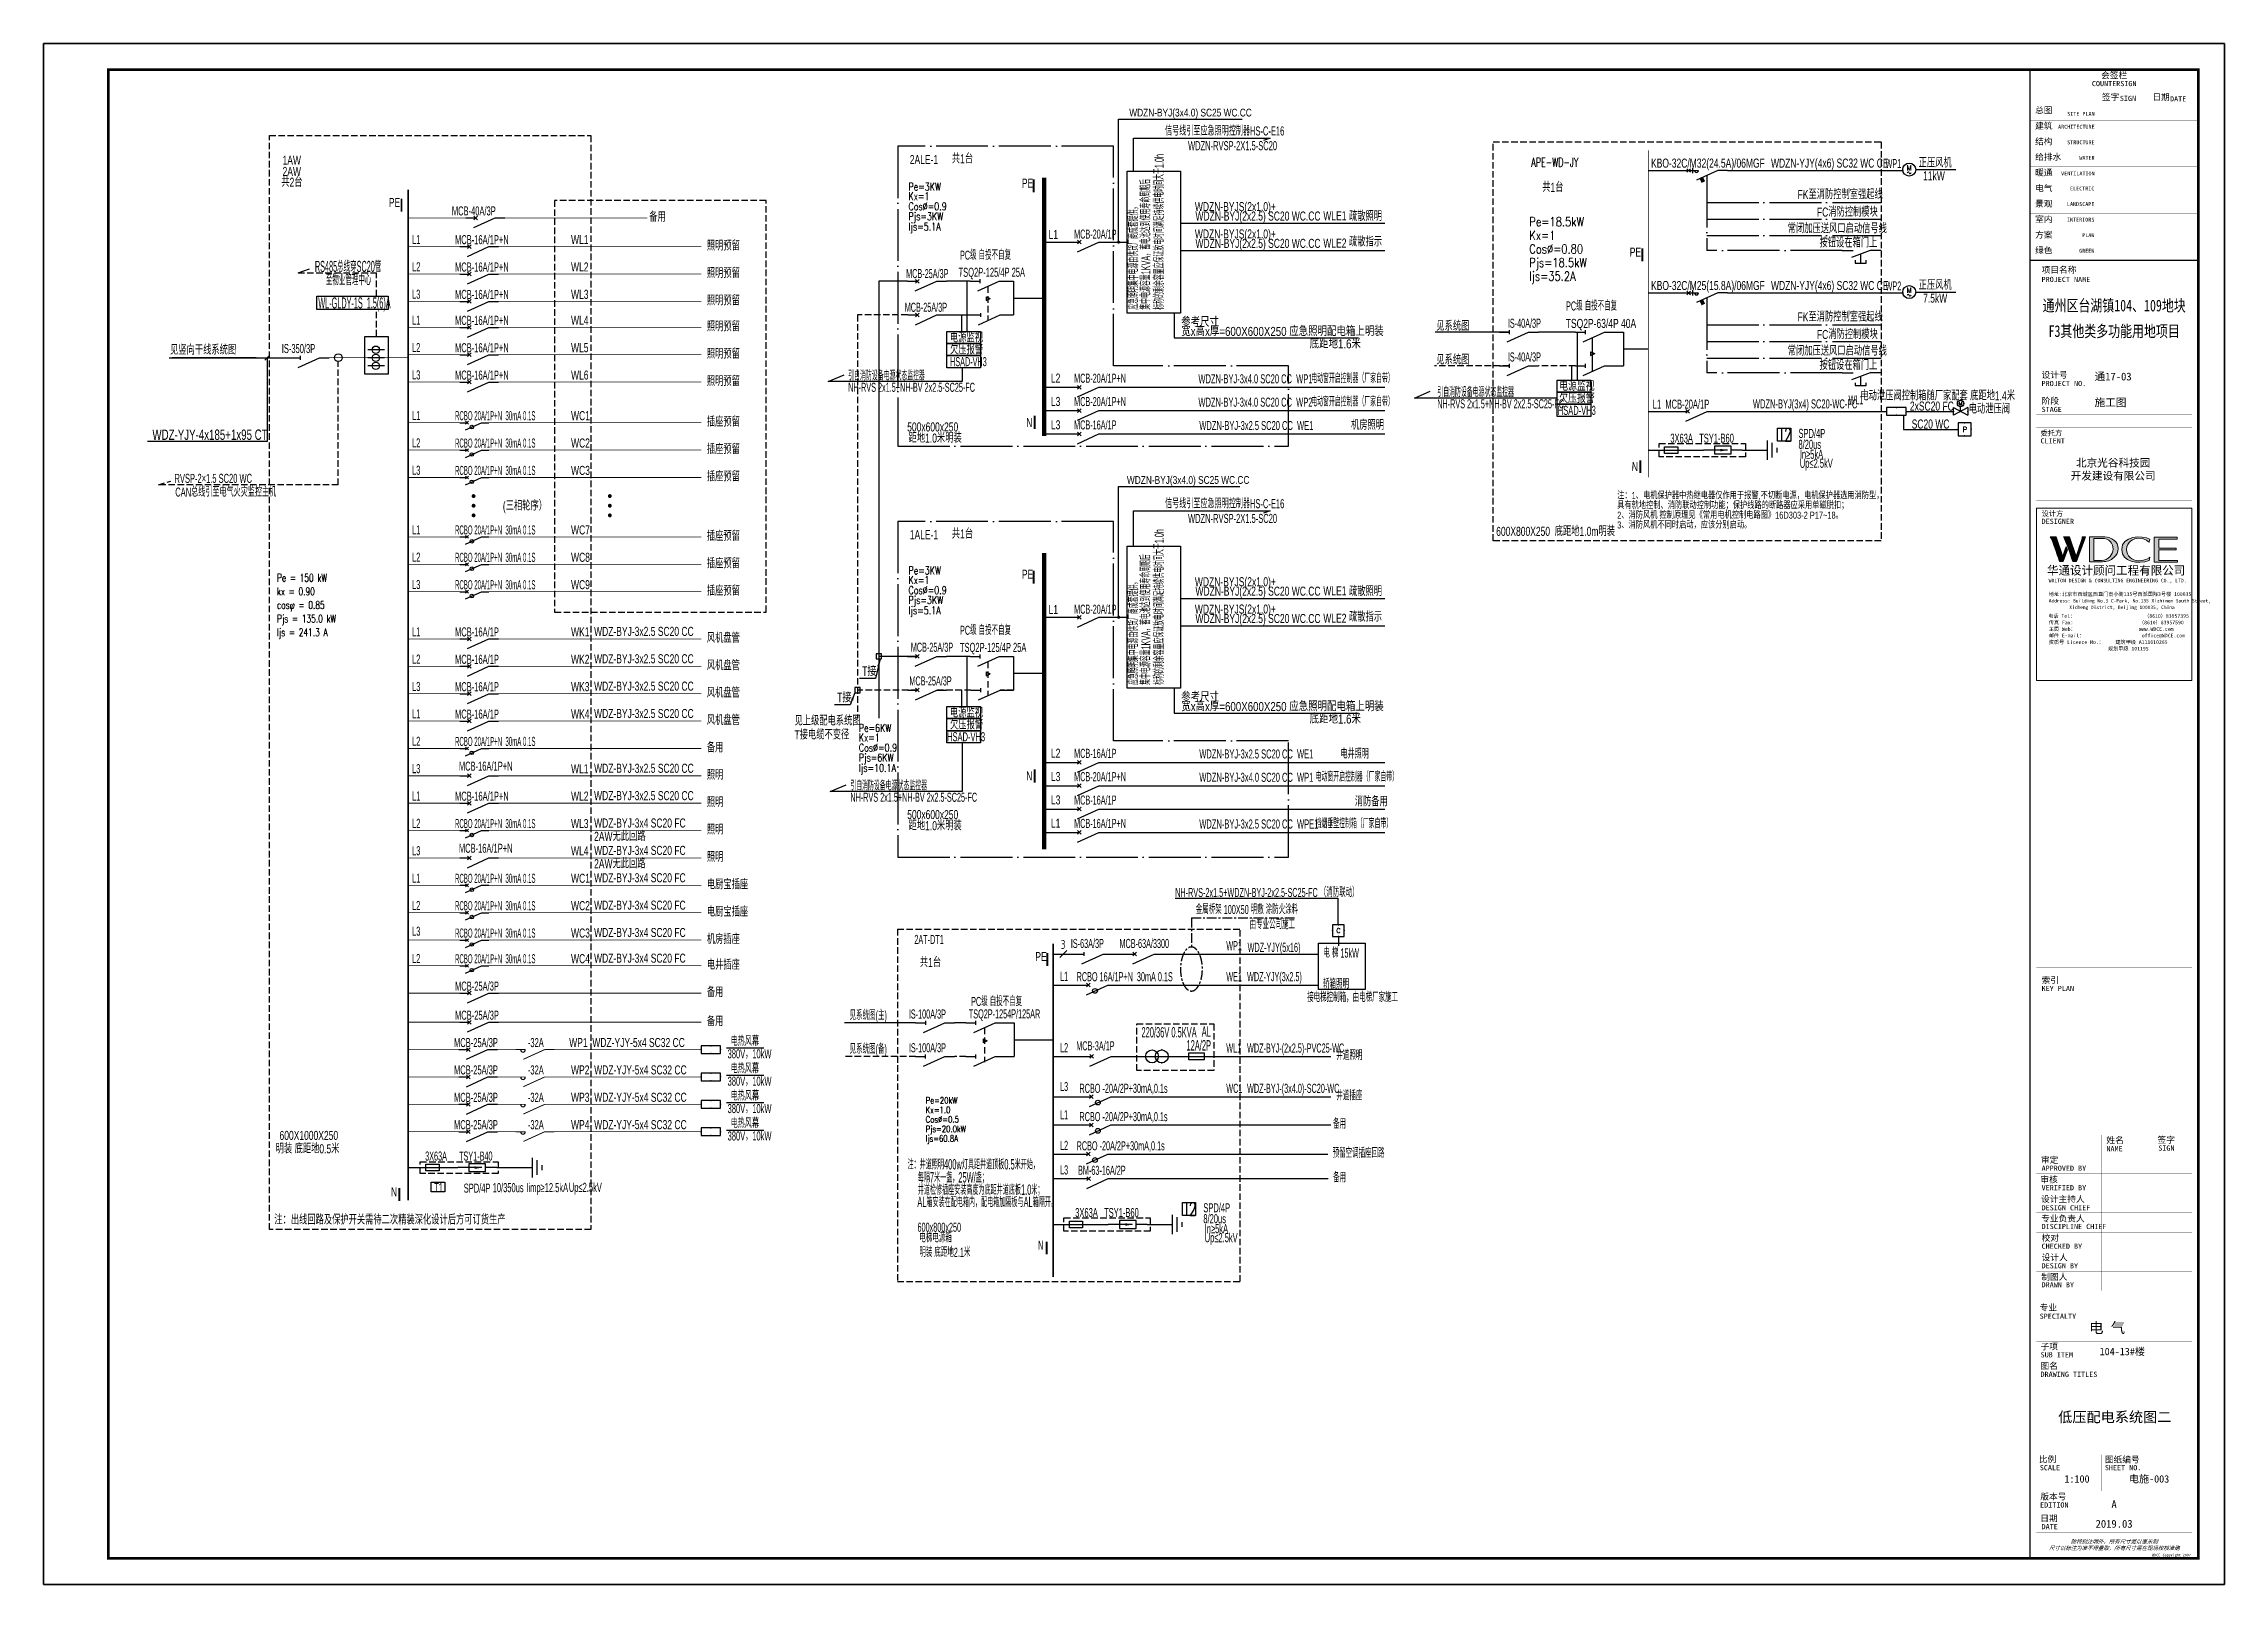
# Model space of a CAD drawing. Extents: x -179932 to 111184, y 127561 to 305761.
# Drawn here: x 27084 to 111184, y 127561 to 186961 of the extents above; entities that cross this region are included whole.
import ezdxf
from ezdxf.enums import TextEntityAlignment as Align

# ---------------------------------------------------------------- set-up
doc = ezdxf.new("R2010")
doc.units = 0
doc.header["$LTSCALE"] = 1000
for name, pattern in [('CENTER', [0.6, 0.375, -0.075, 0.075, -0.075]), ('CONTINOUS', [0]), ('DASH', [0.35, 0.25, -0.1]), ('DOTE', [2.42, 2, -0.2, 0.02, -0.2]), ('HIDDEN', [0.375, 0.25, -0.125])]:
    doc.linetypes.add(name, pattern=pattern)
doc.layers.get('0').update_dxf_attribs({"linetype": 'CONTINUOUS'})
doc.layers.get('Defpoints').update_dxf_attribs({"linetype": 'CONTINUOUS'})
for name, color, linetype in [('ACS_SFG_FM', 3, 'CONTINUOUS'), ('D-TEXT', 7, 'CONTINUOUS'), ('DIM-动力', 3, 'CONTINUOUS'), ('DIM-箱柜', 3, 'CONTINUOUS'), ('DOTLN', 2, 'DASH'), ('DQ', 7, 'CONTINOUS'), ('EL-1', 4, 'DASH'), ('ELEMENT', 3, 'CONTINUOUS'), ('EQUIP', 3, 'CONTINUOUS'), ('EQUIP-动力', 3, 'CONTINUOUS'), ('EQUIP-消防', 3, 'CONTINUOUS'), ('EQUIP-照明', 3, 'CONTINUOUS'), ('EQUIP-箱柜', 3, 'CONTINUOUS'), ('PUB_TEXT', 7, 'CONTINUOUS'), ('SIG_TEXT', 7, 'CONTINUOUS'), ('TEL_LEAD', 3, 'CONTINUOUS'), ('TEL_SYMB', 3, 'CONTINUOUS'), ('TEL_TEXT', 3, 'CONTINUOUS'), ('TEL_TITLE', 7, 'CONTINUOUS'), ('WIRE', 4, 'CONTINUOUS'), ('WIRE-照明', 1, 'CONTINUOUS'), ('WIRE-系统', 4, 'CONTINUOUS'), ('XT', 6, 'CONTINUOUS'), ('内审意见修改', 2, 'CONTINUOUS'), ('字', 7, 'CONTINUOUS')]:
    doc.layers.add(name, color=color, linetype=linetype)
doc.layers.add('内审要求修改2.10', color=6, linetype='CONTINUOUS', plot=False)
doc.layers.get('内审要求修改2.10').off()
doc.styles.add('_COMPLEX', font='ros.shx', dxfattribs={"width": 0.6, "bigfont": 'jd.shx'})
doc.styles.add('_HZTXT', font='ROS', dxfattribs={"width": 0.8, "bigfont": 'JD'})
doc.styles.add('_JD', font='ros.shx', dxfattribs={"width": 0.65, "bigfont": 'jd.shx'})
doc.styles.add('_TCH_LABEL', font='COMPLEX', dxfattribs={"bigfont": 'GBCBIG'})
doc.styles.add('_TEL_DIM', font='ROMANS2', dxfattribs={"width": 0.8, "height": 3.5, "bigfont": 'HZDF2'})
doc.styles.add('B', font='ros.shx', dxfattribs={"width": 0.8, "bigfont": 'jd.shx'})
doc.styles.add('DIM_FONT', font='ROMANS', dxfattribs={"bigfont": 'HZTXT'})
doc.styles.add('HZDX', font='ros.shx', dxfattribs={"width": 0.75, "height": 500, "bigfont": 'jd.shx'})
doc.styles.add('JD', font='ros.shx', dxfattribs={"width": 0.8, "height": 600, "bigfont": 'hztxt.shx'})
doc.styles.get("Standard").update_dxf_attribs({"font": 'GBENOR', "bigfont": 'GBCBIG'})
doc.styles.add('华文细黑', font='STXIHEI.TTF')
doc.styles.add('图签信息$0$hwxh', font='STXIHEI.TTF')
doc.styles.add('图签信息$0$华文细黑', font='STXIHEI.TTF', dxfattribs={"height": 10})

msp = doc.modelspace()

# ---------------------------------------------------------------- texts
at = {"layer": 'D-TEXT', "color": 0, "style": '_HZTXT', "width": 0.45}
for s, height, p in [('RS485总线穿SC20管', 428.57, (37546, 178158, 0)), ('至物业管理中心', 428.6, (37968, 177645, 0)), ('WL-GLDY-1S  1.5(6)A', 428.57, (37678, 176751, 0))]:
    msp.add_text(s, height=height, dxfattribs=at).set_placement(p)
at = {"layer": 'D-TEXT', "style": '_HZTXT', "width": 0.45}
for s, p in [('220/36V 0.5KVA', (69423, 148646)), ('AL', (71746, 148670)), ('12A/2P', (71159, 148142)), ('注：井道照明400w灯具距井道顶板0.5米开始，', (60403, 143556)), ('每隔7米一盏，25W/盏；', (60796, 143053)), ('井道检修插座安装高度为底距井道底板1.0米；', (60797, 142578)), ('AL箱安装在配电箱内，配电箱加隔板与AL箱隔开。', (60779, 142104))]:
    msp.add_text(s, height=400, dxfattribs=at).set_placement(p)
at = {"layer": 'PUB_TEXT'}
for s, style, width, p in [('信号线引至应急照明控制器HS-C-E16 ', '_HZTXT', 0.6, (70332, 183419)), ('WDZN-RVSP-2X1.5-SC20', '_HZTXT', 0.6, (71219, 182851)), ('WP1', '_JD', 0.5, (98116, 182163)), ('WP2', '_JD', 0.5, (98116, 177444)), ('WL1', '_JD', 0.5, (96692, 173050)), ('信号线引至应急照明控制器HS-C-E16 ', '_HZTXT', 0.6, (70332, 169049)), ('WDZN-RVSP-2X1.5-SC20', '_HZTXT', 0.6, (71219, 168481))]:
    msp.add_text(s, height=350, dxfattribs=dict(at, style=style, width=width)).set_placement(p)
at = {"layer": 'PUB_TEXT', "style": '_HZTXT', "width": 0.5}
for s, p in [('标称的剩余容量应保证放电时间满足持续供电时间大于1.0h', (70283, 176702)), ('集中电源容量1KVA，蓄电池达到使用寿命周期后', (69762, 176702)), ('应急照明集中电源由供货厂商成套提供，', (69292, 176702)), ('标称的剩余容量应保证放电时间满足持续供电时间大于1.0h', (70283, 162239)), ('集中电源容量1KVA，蓄电池达到使用寿命周期后', (69762, 162239)), ('应急照明集中电源由供货厂商成套提供，', (69292, 162239))]:
    msp.add_text(s, height=350, rotation=90, dxfattribs=at).set_placement(p)
at = {"layer": 'SIG_TEXT'}
for s, height, style, width, p in [('Cos%%C=0.9', 300, '_TEL_DIM', 0.75, (60436, 180539)), ('Pe=3KW', 300, '_TEL_DIM', 0.75, (60436, 181298)), ('Kx=1', 300, '_TEL_DIM', 0.75, (60436, 180929)), ('Pjs=3KW', 300, '_TEL_DIM', 0.75, (60436, 180155)), ('Ijs=5.1A', 300, '_TEL_DIM', 0.75, (60436, 179757)), ('Pe=18.5kW', 350, '_TEL_DIM', 0.8, (84378, 179921)), ('Cos%%C=0.80', 350, '_TEL_DIM', 0.8, (84378, 178871)), ('Kx=1', 350, '_TEL_DIM', 0.8, (84378, 179396)), ('Pjs=18.5kW', 350, '_TEL_DIM', 0.8, (84378, 178346)), ('Ijs=35.2A', 350, '_TEL_DIM', 0.8, (84378, 177821)), ('参考尺寸', 350, '_HZTXT', 0.8, (70953, 176048, 0)), ('宽x高x厚=600X600X250 应急照明配电箱上明装 ', 350, '_HZTXT', 0.8, (70959, 175690, 0)), ('底距地1.6米', 350, '_HZTXT', 0.8, (75908, 175212, 0)), ('Pe=3KW', 300, '_TEL_DIM', 0.75, (60436, 166500)), ('Pe = 150 kW', 300, '_TEL_DIM', 0.7, (36086, 166217)), ('kx = 0.90', 300, '_TEL_DIM', 0.7, (36086, 165692)), ('Cos%%C=0.9', 300, '_TEL_DIM', 0.75, (60436, 165741)), ('Kx=1', 300, '_TEL_DIM', 0.75, (60436, 166132)), ('cosφ = 0.85', 300, '_TEL_DIM', 0.7, (36086, 165167)), ('Pjs = 135.0 kW', 300, '_TEL_DIM', 0.7, (36086, 164642)), ('Pjs=3KW', 300, '_TEL_DIM', 0.75, (60436, 165358)), ('Ijs=5.1A', 300, '_TEL_DIM', 0.75, (60436, 164960)), ('Ijs = 241.3 A', 300, '_TEL_DIM', 0.7, (36086, 164117)), ('参考尺寸', 350, '_HZTXT', 0.8, (70953, 161586, 0)), ('宽x高x厚=600X600X250 应急照明配电箱上明装 ', 350, '_HZTXT', 0.8, (70959, 161228, 0)), ('Pe=6KW', 300, '_TEL_DIM', 0.75, (58522, 160428)), ('底距地1.6米', 350, '_HZTXT', 0.8, (75908, 160749, 0)), ('Cos%%C=0.9', 300, '_TEL_DIM', 0.75, (58522, 159669)), ('Kx=1', 300, '_TEL_DIM', 0.75, (58522, 160060)), ('Pjs=6KW', 300, '_TEL_DIM', 0.75, (58522, 159286)), ('Ijs=10.1A', 300, '_TEL_DIM', 0.75, (58522, 158888)), ('Pe=20kW', 245, '_TEL_DIM', 0.8, (61099, 146099)), ('Cos%%C=0.5', 245, '_TEL_DIM', 0.8, (61099, 145364)), ('Kx=1.0', 245, '_TEL_DIM', 0.8, (61099, 145732)), ('Pjs=20.0kW', 245, '_TEL_DIM', 0.8, (61099, 144997)), ('Ijs=60.8A', 245, '_TEL_DIM', 0.8, (61099, 144629))]:
    msp.add_text(s, height=height, dxfattribs=dict(at, style=style, width=width)).set_placement(p)
at = {"layer": 'SIG_TEXT', "linetype": 'Continuous', "style": '_HZTXT', "width": 0.8}
for s, p in [('具有就地控制、消防联动控制功能；保护线路的断路器应采用单磁脱扣；', (87768, 169025, 0)), ('注：1、电机保护器中热继电器仅作用于报警,不切断电源，电机保护器选用消防型，', (87768, 169403, 0)), ('3、消防风机不同时启动，应该分别启动。', (87768, 168269, 0)), ('2、消防风机 控制原理见《常用电机控制电路图》16D303-2 P17~18。', (87768, 168647, 0))]:
    msp.add_text(s, height=267.91, dxfattribs=at).set_placement(p)
at = {"layer": 'TEL_LEAD', "color": 7, "width": 0.8}
for s, height, style, p in [('WDZN-BYJ(3x4.0) SC25 WC.CC', 300, 'JD', (68952, 184152)), ('WDZN-BYJ(3x4.0) SC25 WC.CC', 300, 'JD', (68860, 169989)), ('T接', 347.2, '_TEL_DIM', (58656, 162583)), ('T接', 347.2, '_TEL_DIM', (57691, 161570))]:
    msp.add_text(s, height=height, dxfattribs=dict(at, style=style)).set_placement(p)
at = {"layer": 'TEL_TEXT', "ltscale": 2, "style": '_COMPLEX'}
for s, width, p in [('1AW', 0.7, (36299, 182291)), ('KBO-32C/M32(24.5A)/06MGF', 0.7, (89073, 182179, 0)), ('2AW', 0.7, (36299, 181858)), ('WDZN-BYJS(2x1.0)+', 0.7, (71482, 180503)), ('MCB-40A/3P', 0.6, (42828, 180336)), ('备用', 0.7, (50440, 180095)), ('WDZN-BYJ(2x2.5) SC20 WC.CC', 0.7, (71504, 180139)), ('WLE1', 0.7, (76435, 180150)), ('疏散照明', 0.7, (77427, 180130)), ('L1', 0.6, (41291, 179236)), ('MCB-16A/1P+N', 0.6, (42950, 179229)), ('WL1', 0.7, (47424, 179231)), ('照明预留', 0.7, (52661, 178988)), ('L1', 0.7, (65842, 179428)), ('MCB-20A/1P', 0.5, (66825, 179443)), ('WDZN-BYJS(2x1.0)+', 0.7, (71482, 179449)), ('WDZN-BYJ(2x2.5) SC20 WC.CC', 0.7, (71504, 179085)), ('WLE2', 0.7, (76435, 179096)), ('疏散指示', 0.7, (77427, 179144)), ('L2', 0.6, (41291, 178181)), ('MCB-16A/1P+N', 0.6, (42950, 178174)), ('WL2', 0.7, (47424, 178176)), ('照明预留', 0.7, (52661, 177932)), ('L3', 0.6, (41291, 177126)), ('MCB-16A/1P+N', 0.6, (42950, 177118)), ('WL3', 0.7, (47424, 177120)), ('KBO-32C/M25(15.8A)/06MGF', 0.7, (89074, 177461, 0)), ('照明预留', 0.7, (52661, 176877)), ('L1', 0.6, (41291, 176125)), ('MCB-16A/1P+N', 0.6, (42950, 176118)), ('WL4', 0.7, (47424, 176120)), ('照明预留', 0.7, (52661, 175876)), ('电源监视', 0.7, (62036, 175443, 37)), ('TSQ2P-63/4P 40A', 0.7, (85786, 175999)), ('IS-350/3P', 0.6, (36269, 175031)), ('L2', 0.6, (41291, 175070)), ('MCB-16A/1P+N', 0.6, (42950, 175062)), ('WL5', 0.7, (47424, 175064)), ('照明预留', 0.7, (52661, 174821)), ('欠压报警', 0.7, (62040, 174989, 37)), ('L3', 0.6, (41291, 174014)), ('MCB-16A/1P+N', 0.6, (42950, 174007)), ('WL6', 0.7, (47424, 174009)), ('照明预留', 0.7, (52661, 173765)), ('引自消防设备电源状态监控器 ', 0.5, (58112, 173979)), ('HSAD-VH3', 0.5, (62041, 174526)), ('L2', 0.7, (65931, 173891)), ('MCB-20A/1P+N', 0.5, (66825, 173886)), ('WDZN-BYJ-3x4.0 SC20 CC  WP1', 0.6, (71618, 173863)), ('电动窗开启控制器（厂家自带）', 0.5, (75968, 173877)), ('NH-RVS 2x1.5+NH-BV 2x2.5-SC25-FC ', 0.5, (58112, 173537)), ('L3', 0.7, (65931, 172991)), ('MCB-20A/1P+N', 0.5, (66825, 172986)), ('WDZN-BYJ-3x4.0 SC20 CC  WP2', 0.6, (71618, 172963)), ('电动窗开启控制器（厂家自带）', 0.5, (75968, 172977)), ('引自消防设备电源状态监控器 ', 0.5, (80829, 173342)), ('NH-RVS 2x1.5+NH-BV 2x2.5-SC25-FC ', 0.5, (80829, 172900)), ('L1  MCB-20A/1P', 0.6, (89141, 172887)), ('L1', 0.6, (41291, 172450)), ('RCBO 20A/1P+N  30mA 0.1S', 0.4, (42950, 172442)), ('WC1', 0.7, (47424, 172444)), ('插座预留', 0.7, (52661, 172201)), ('L3', 0.7, (65931, 172091)), ('MCB-16A/1P', 0.5, (66825, 172086)), ('WDZN-BYJ-3x2.5 SC20 CC  WE1', 0.6, (71652, 172063)), ('机房照明', 0.7, (77504, 172077)), ('L2', 0.6, (41291, 171394)), ('RCBO 20A/1P+N  30mA 0.1S', 0.4, (42950, 171387)), ('WC2', 0.7, (47424, 171389)), ('插座预留', 0.7, (52661, 171145)), (' RVSP-2×1.5 SC20 WC', 0.6, (32051, 170025, 0)), ('CAN总线引至电气火灾监控主机', 0.6, (32162, 169497, 0)), ('L3', 0.6, (41291, 170339)), ('RCBO 20A/1P+N  30mA 0.1S', 0.4, (42950, 170332)), ('WC3', 0.7, (47424, 170333)), ('插座预留', 0.7, (52661, 170090)), ('(三相轮序）', 0.7, (44795, 168964)), ('L1', 0.6, (41291, 168044)), ('RCBO 20A/1P+N  30mA 0.1S', 0.4, (42950, 168037)), ('WC7', 0.7, (47424, 168039)), ('插座预留', 0.7, (52661, 167796)), ('L2', 0.6, (41291, 166989)), ('RCBO 20A/1P+N  30mA 0.1S', 0.4, (42950, 166982)), ('WC8', 0.7, (47424, 166984)), ('插座预留', 0.7, (52661, 166740)), ('L3', 0.6, (41291, 165934)), ('RCBO 20A/1P+N  30mA 0.1S', 0.4, (42950, 165926)), ('WC9', 0.7, (47424, 165928)), ('插座预留', 0.7, (52661, 165685)), ('WDZN-BYJS(2x1.0)+', 0.7, (71482, 166041)), ('WDZN-BYJ(2x2.5) SC20 WC.CC', 0.7, (71504, 165677)), ('WLE1', 0.7, (76435, 165687)), ('疏散照明', 0.7, (77427, 165668)), ('L1', 0.7, (65842, 164966)), ('MCB-20A/1P', 0.5, (66825, 164981)), ('WDZN-BYJS(2x1.0)+', 0.7, (71482, 164987)), ('WDZN-BYJ(2x2.5) SC20 WC.CC', 0.7, (71504, 164623)), ('WLE2', 0.7, (76435, 164633)), ('疏散指示', 0.7, (77427, 164682)), ('L1', 0.6, (41291, 164112)), ('MCB-16A/1P', 0.6, (42950, 164105)), ('WK1', 0.7, (47424, 164107)), ('WDZ-BYJ-3x2.5 SC20 CC', 0.7, (48313, 164126)), ('风机盘管', 0.7, (52661, 163864)), ('L2', 0.6, (41291, 163057)), ('MCB-16A/1P', 0.6, (42950, 163050)), ('WK2', 0.7, (47424, 163052)), ('WDZ-BYJ-3x2.5 SC20 CC', 0.7, (48313, 163071)), ('风机盘管', 0.7, (52661, 162808)), ('L3', 0.6, (41291, 162002)), ('MCB-16A/1P', 0.6, (42950, 161994)), ('WK3', 0.7, (47424, 161996)), ('WDZ-BYJ-3x2.5 SC20 CC', 0.7, (48313, 162016)), ('风机盘管', 0.7, (52661, 161753)), ('L1', 0.6, (41291, 160946)), ('MCB-16A/1P', 0.6, (42950, 160939)), ('WK4', 0.7, (47424, 160941)), ('WDZ-BYJ-3x2.5 SC20 CC', 0.7, (48313, 160960)), ('风机盘管', 0.7, (52661, 160697)), ('欠压报警', 0.7, (62040, 160526, 37)), ('电源监视', 0.7, (62036, 160981, 37)), ('L2', 0.6, (41291, 159891)), ('RCBO 20A/1P+N  30mA 0.1S', 0.4, (42950, 159884)), ('备用', 0.7, (52661, 159642)), ('HSAD-VH3', 0.6, (61926, 160064)), ('MCB-16A/1P', 0.5, (66825, 159424)), ('L3', 0.6, (41291, 158835)), ('MCB-16A/1P+N', 0.6, (43099, 158931)), ('WL1', 0.7, (47424, 158830)), ('WDZ-BYJ-3x2.5 SC20 CC', 0.7, (48313, 158849)), ('照明', 0.7, (52661, 158587)), ('L2', 0.7, (65931, 159429)), ('WDZN-BYJ-3x2.5 SC20 CC  WE1             电井照明', 0.6, (71652, 159401)), ('L1', 0.6, (41291, 157780)), ('MCB-16A/1P+N', 0.6, (42950, 157773)), ('WL2', 0.7, (47424, 157775)), ('WDZ-BYJ-3x2.5 SC20 CC', 0.7, (48313, 157794)), ('引自消防设备电源状态监控器 ', 0.5, (58194, 158174)), ('L3', 0.7, (65931, 158529)), ('MCB-20A/1P+N', 0.5, (66825, 158524)), ('WDZN-BYJ-3x4.0 SC20 CC  WP1', 0.6, (71652, 158501)), ('电动窗开启控制器（厂家自带）', 0.5, (76134, 158515)), ('照明', 0.7, (52661, 157531)), ('NH-RVS 2x1.5+NH-BV 2x2.5-SC25-FC ', 0.5, (58194, 157732)), ('L3', 0.7, (65931, 157629)), ('MCB-16A/1P', 0.5, (66825, 157624)), ('L2', 0.6, (41291, 156725)), ('RCBO 20A/1P+N  30mA 0.1S', 0.4, (42950, 156717)), ('WL3', 0.7, (47424, 156719)), ('WDZ-BYJ-3x4 SC20 FC', 0.7, (48313, 156739)), ('2AW无此回路', 0.7, (48313, 156226)), ('照明', 0.7, (52661, 156476)), ('L1', 0.7, (65931, 156729)), ('MCB-16A/1P+N', 0.5, (66825, 156724)), ('WDZN-BYJ-3x2.5 SC20 CC  WPE1', 0.6, (71652, 156701)), ('挡烟垂壁控制箱（厂家自带）', 0.5, (76134, 156715)), ('L3', 0.6, (41291, 155669)), ('MCB-16A/1P+N', 0.6, (43099, 155765)), ('WL4', 0.7, (47424, 155664)), ('WDZ-BYJ-3x4 SC20 FC', 0.7, (48313, 155683)), ('照明', 0.7, (52661, 155420)), ('L1', 0.6, (41291, 154614)), ('RCBO 20A/1P+N  30mA 0.1S', 0.4, (42950, 154607)), ('WC1', 0.7, (47424, 154609)), ('WDZ-BYJ-3x4 SC20 FC', 0.7, (48313, 154628)), ('2AW无此回路', 0.7, (48313, 155171)), ('电厨宝插座', 0.7, (52661, 154365)), ('L2', 0.6, (41291, 153558)), ('RCBO 20A/1P+N  30mA 0.1S', 0.4, (42950, 153551)), ('WC2', 0.7, (47424, 153553)), ('WDZ-BYJ-3x4 SC20 FC', 0.7, (48313, 153572)), ('NH-RVS-2x1.5+WDZN-BYJ-2x2.5-SC25-FC （消防联动）', 0.55, (70723, 154060)), ('电厨宝插座', 0.7, (52661, 153310)), ('金属桥架 100X50 明敷 涂防火涂料', 0.55, (71516, 153404)), ('由专业公司施工', 0.55, (73594, 152823)), ('L3', 0.6, (41291, 152569)), ('RCBO 20A/1P+N  30mA 0.1S', 0.4, (42950, 152496)), ('WC3', 0.7, (47424, 152498)), ('WDZ-BYJ-3x4 SC20 FC', 0.7, (48313, 152517)), ('机房插座', 0.7, (52661, 152254)), ('IS-63A/3P', 0.55, (66698, 152095)), ('MCB-63A/3300', 0.55, (68574, 152095)), ('WP1', 0.55, (72692, 152011)), ('L2', 0.6, (41291, 151514)), ('RCBO 20A/1P+N  30mA 0.1S', 0.4, (42950, 151506)), ('WC4', 0.7, (47424, 151508)), ('WDZ-BYJ-3x4 SC20 FC', 0.7, (48313, 151528)), ('电井插座', 0.7, (52661, 151265)), ('电 梯 15kW', 0.55, (76438, 151726)), ('MCB-25A/3P', 0.6, (42950, 150451)), ('备用', 0.7, (52661, 150209)), ('L1', 0.55, (66283, 150828)), ('RCBO 16A/1P+N  30mA 0.1S', 0.55, (66921, 150814)), ('WDZ-YJY(3x2.5)', 0.55, (73494, 150814)), ('轿箱照明', 0.55, (76425, 150530)), ('MCB-25A/3P', 0.6, (42950, 149330)), ('见系统图(主)', 0.55, (58168, 149323)), ('接电梯控制箱，由电梯厂家施工', 0.55, (75813, 150015)), ('备用', 0.7, (52661, 149088)), ('MCB-25A/3P', 0.6, (42911, 148274)), ('-32A', 0.6, (45759, 148274)), ('WP1  WDZ-YJY-5x4 SC32 CC', 0.7, (47353, 148276)), ('380V，10kW', 0.6, (53463, 147840, -124)), ('电热风幕', 0.6, (53580, 148325, -124)), ('见系统图(备)', 0.55, (58168, 148022)), ('L2', 0.55, (66283, 148078)), ('WDZ-BYJ-(2x2.5)-PVC25-WC', 0.55, (73494, 148063)), ('井道照明', 0.55, (76939, 147779)), ('-32A', 0.6, (45759, 147219)), ('WP2  WDZ-YJY-5x4 SC32 CC', 0.7, (47424, 147221)), ('电热风幕', 0.6, (53580, 147270, -124)), ('-32A', 0.6, (45759, 146163)), ('WP3  WDZ-YJY-5x4 SC32 CC', 0.7, (47424, 146165)), ('380V，10kW', 0.6, (53463, 146785, -124)), ('电热风幕', 0.6, (53580, 146214, -124)), ('L3', 0.55, (66283, 146582, 0)), ('RCBO -20A/2P+30mA,0.1s', 0.55, (67032, 146510, 0)), ('WDZ-BYJ-(3x4.0)-SC20-WC', 0.55, (73494, 146510)), ('井道插座', 0.55, (76939, 146225)), ('380V，10kW', 0.6, (53463, 145729, -124)), ('电热风幕', 0.6, (53580, 145159, -124)), ('L1', 0.55, (66283, 145491, 0)), ('RCBO -20A/2P+30mA,0.1s', 0.55, (67032, 145419, 0)), ('-32A', 0.6, (45759, 145108)), ('WP4  WDZ-YJY-5x4 SC32 CC', 0.7, (47424, 145110)), ('380V，10kW', 0.6, (53463, 144674, -124)), ('L2', 0.55, (66283, 144309, 0)), ('RCBO -20A/2P+30mA,0.1s', 0.55, (66921, 144295, 0)), ('预留空调插座回路', 0.55, (76793, 144010, 0)), ('L3', 0.55, (66283, 143364, 0)), ('BM-63-16A/2P', 0.55, (66977, 143350, 0)), ('注：出线回路及保护开关需待二次精装深化设计后方可订货生产', 0.7, (35980, 141438))]:
    msp.add_text(s, height=350, dxfattribs=dict(at, width=width)).set_placement(p)
at = {"layer": 'TEL_TEXT', "linetype": 'Continuous', "style": 'B', "oblique": 0.7}
for s, width, p in [('共1台', 0.7, (62107, 182346)), ('WDZN-YJY(4x6) SC32 WC CE', 0.7, (93697, 182180)), ('正压风机', 0.7, (99391, 182188)), ('共2台', 0.7, (36249, 181442)), ('11kW', 0.7, (99565, 181693)), ('PE', 0.7, (40396, 180664)), ('共1台', 0.7, (84876, 181246)), ('FK至消防控制室强起线', 0.7, (94723, 180970, 0)), ('FC消防控制模块', 0.7, (95470, 180292)), ('按钮设在箱门上', 0.7, (95570, 179106)), ('TSQ2P-125/4P 25A', 0.6, (62366, 177971)), ('PE', 0.7, (88249, 178749)), ('WDZN-YJY(4x6) SC32 WC CE', 0.7, (93697, 177461)), ('正压风机', 0.7, (99392, 177470)), ('FK至消防控制室强起线', 0.7, (94723, 176251, 0)), ('7.5kW', 0.7, (99565, 176974)), ('见系统图', 0.7, (80791, 175894)), ('FC消防控制模块', 0.7, (95470, 175574)), ('见竖向干线系统图', 0.7, (31960, 174974)), ('见系统图', 0.7, (80791, 174593)), ('按钮设在箱门上', 0.7, (95570, 174387)), ('WDZN-BYJ(3x4) SC20-WC-FC', 0.6, (93000, 172897)), ('电动泄压阀控制箱随厂家配套 底距地1.4米', 0.7, (97145, 173210)), ('2xSC20 FC', 0.7, (99054, 172812)), ('SC20 WC', 0.7, (99123, 172121)), ('电动泄压阀', 0.7, (101323, 172701)), ('500x600x250', 0.7, (60386, 172009)), ('距地1.0米明装', 0.7, (60440, 171579)), ('N', 0.7, (88329, 170486)), ('共1台', 0.7, (62107, 167884)), ('TSQ2P-125/4P 25A', 0.6, (62419, 163509)), ('500x600x250', 0.7, (60386, 157065)), ('距地1.0米明装', 0.7, (60440, 156635)), ('共1台', 0.7, (60872, 151361)), ('PE', 0.7, (65327, 151589)), ('明装 底距地0.5米', 0.7, (36033, 144179)), ('N', 0.7, (40475, 142522))]:
    msp.add_text(s, height=350, dxfattribs=dict(at, width=width)).set_placement(p)
at = {"layer": 'TEL_TEXT'}
for s, style, width, p in [('APE-WD-JY', '_TEL_DIM', 0.64, (84456, 182213)), ('WE1', '_COMPLEX', 0.55, (72692, 150814)), ('WL1', '_COMPLEX', 0.55, (72692, 148063)), ('WC1', '_COMPLEX', 0.55, (72692, 146510))]:
    msp.add_text(s, height=350, dxfattribs=dict(at, style=style, width=width)).set_placement(p)
at = {"layer": 'TEL_TEXT', "color": 1, "linetype": 'Continuous', "style": 'B', "oblique": 0.7, "width": 0.7}
for s, p in [('PE', (64807, 181409)), ('N', (64975, 172183)), ('PE', (64807, 166328)), ('N', (64975, 158555))]:
    msp.add_text(s, height=350, dxfattribs=at).set_placement(p)
at = {"layer": 'TEL_TEXT', "linetype": 'Continuous', "style": 'B', "width": 0.55}
for s, p in [('PC级 自投不自复', (62423, 178631)), ('PC级 自投不自复', (85797, 176672)), ('IS-40A/3P', (83552, 176006)), ('IS-40A/3P', (83552, 174707)), ('PC级 自投不自复', (62425, 164169)), ('2AT-DT1', (60663, 152249)), ('IS-100A/3P', (60451, 149374)), ('TSQ2P-1254P/125AR', (62765, 149380)), ('PC级 自投不自复', (62853, 149859)), ('IS-100A/3P', (60451, 148074)), ('600x800x250', (60785, 141155)), ('电梯电源箱', (60856, 140748)), ('N', (65434, 140461))]:
    msp.add_text(s, height=350, dxfattribs=at).set_placement(p)
at = {"layer": 'XT', "style": 'HZDX'}
for s, width, p in [('欠压报警', 0.75, (85533, 173110, 37)), ('电源监视', 0.75, (85533, 173578, 37)), ('HSAD-VH3', 0.6, (85477, 172648))]:
    msp.add_text(s, height=350, dxfattribs=dict(at, width=width)).set_placement(p)
at = {"layer": '内审意见修改', "ltscale": 2}
for s, style, width, p in [('2ALE-1', '_COMPLEX', 0.7, (60488, 182316)), ('MCB-25A/3P', '_JD', 0.55, (60346, 177921)), ('MCB-25A/3P', '_JD', 0.55, (60292, 176622)), ('1ALE-1', '_COMPLEX', 0.7, (60488, 167854)), ('MCB-25A/3P', '_JD', 0.55, (60526, 163515)), ('MCB-25A/3P', '_JD', 0.55, (60471, 162216)), ('消防备用', '_COMPLEX', 0.7, (77648, 157562)), ('WDZ-YJY(5x16)', '_COMPLEX', 0.55, (73516, 151945)), ('MCB-3A/1P', '_COMPLEX', 0.55, (66908, 148148)), ('MCB-25A/3P', '_COMPLEX', 0.6, (42911, 147219)), ('MCB-25A/3P', '_COMPLEX', 0.6, (42911, 146163)), ('备用', '_COMPLEX', 0.55, (76811, 145135)), ('MCB-25A/3P', '_COMPLEX', 0.6, (42911, 145108)), ('备用', '_COMPLEX', 0.55, (76811, 143065, 0))]:
    msp.add_text(s, height=350, dxfattribs=dict(at, style=style, width=width)).set_placement(p)
at = {"layer": '内审意见修改', "linetype": 'Continuous', "style": 'B', "oblique": 0.7, "width": 0.7}
for s, p in [('常闭加压送风口启动信号线', (94343, 179654)), ('常闭加压送风口启动信号线', (94343, 174936)), ('600X800X250  底距地1.0m明装', (83100, 167983)), ('见上级配电系统图', (56040, 160676)), ('T接电缆不变径', (56040, 160139)), ('600X1000X250', (36180, 144694))]:
    msp.add_text(s, height=350, dxfattribs=at).set_placement(p)
at = {"layer": '内审意见修改', "color": 2, "ltscale": 2, "style": '_COMPLEX', "width": 0.7}
msp.add_text('WDZ-YJY-4x185+1x95 CT', height=400, dxfattribs=at).set_placement((31280, 171684, 0))
at = {"layer": '内审意见修改', "linetype": 'Continuous', "style": 'B', "width": 0.55}
msp.add_text('明装 底距地2.1米', height=350, dxfattribs=at).set_placement((60856, 140187))
at = {"layer": '字', "style": '华文细黑'}
for s, height, p in [('电 气', 407.8, (105967, 137250)), ('104-13#楼', 285.4, (106373, 136395)), ('1:100', 285.4, (105015, 131484)), ('电施-003', 285.4, (107502, 131484))]:
    msp.add_text(s, height=height, dxfattribs=at).set_placement(p)
at = {"layer": '字', "insert": (106958, 133991), "char_height": 400, "width": 78154.16, "attachment_point": 5, "style": '华文细黑'}
msp.add_mtext('低压配电系统图二', dxfattribs=at)

# ---------------------------------------------------------------- blocks, each defined once
blk = doc.blocks.new('SADF AGF AERG AER GER')
at = {"layer": 'DIM-箱柜'}
blk.add_lwpolyline([(-462150, -1228514), (-378050, -1228514), (-378050, -1287914), (-462150, -1287914)], close=True, dxfattribs=at)
blk = doc.blocks.new('M_M7')
for p, q in [((-0.25, -0.2), (0, -0.75)), ((-0.047, -0.297), (0.047, -0.203)), ((-0.047, -0.203), (0.047, -0.297))]:
    blk.add_line(p, q)
for points in [[(0, 0), (0, -0.25)], [(0, -0.75), (0, -1)]]:
    blk.add_lwpolyline(points)
at = {"width": 0.8, "flags": 9}
blk.add_attdef('S', (0.25, -0.5), '', height=0.2, dxfattribs=at)
blk = doc.blocks.new('M_M8')
for p, q in [((-0.25, -0.2), (0, -0.75)), ((0.05, -0.25), (-0.05, -0.25))]:
    blk.add_line(p, q)
for points in [[(0, 0), (0, -0.25)], [(0, -0.75), (0, -1)]]:
    blk.add_lwpolyline(points)
at = {"style": 'DIM_FONT', "width": 0.8, "flags": 9}
blk.add_attdef('S', (0.25, -0.5), '', height=0.2, dxfattribs=at)
blk = doc.blocks.new('A$C6873132B')
at = {"layer": 'DIM-箱柜'}
blk.add_blockref('SADF AGF AERG AER GER', (378050, 1287914), dxfattribs=at)
blk = doc.blocks.new('M_M19DXM')
for p, q in [((-0.25, -0.2), (0, -0.75)), ((-0.047, -0.203), (0.047, -0.297)), ((-0.047, -0.297), (0.047, -0.203))]:
    blk.add_line(p, q)
for points in [[(0, 0), (0, -0.25)], [(0, -0.75), (0, -1)]]:
    blk.add_lwpolyline(points)
blk.add_circle((-0.151, -0.417), 0.0615)
at = {"style": 'DIM_FONT', "width": 0.8, "flags": 9}
blk.add_attdef('S', (0.25, -0.5), '', height=0.2, dxfattribs=at)
blk = doc.blocks.new('$equip$00001413')
for p, q in [((0.75, 0.6), (-0.75, 0.6)), ((-0.75, 0.6), (-0.75, 0)), ((-0.75, 0), (0.75, 0)), ((0.75, 0), (0.75, 0.6))]:
    blk.add_line(p, q)
for p in [(-0.75, 0.3), (0, 0.6), (0, 0), (0.75, 0.3)]:
    blk.add_point(p)
at = {"style": '_TCH_LABEL', "flags": 9}
blk.add_attdef('A', (0, 0), '', height=0.00002, dxfattribs=at)
blk = doc.blocks.new('$equip$00002457')
for p, q in [((-0.5, 0.5), (-0.5, -0.5)), ((0.5, 0.5), (-0.5, 0.5)), ((0.5, -0.5), (0.5, 0.5)), ((-0.5, -0.5), (0.5, -0.5))]:
    blk.add_line(p, q)
at = {"const_width": 0.05}
blk.add_lwpolyline([(-0.5, 0.5), (0.5, 0.5), (0.5, -0.5), (-0.5, -0.5), (-0.5, 0.5), (0.5, 0.5)], dxfattribs=at)
for p in [(0, 0.5), (-0.5, 0), (0, -0.5), (0.5, 0)]:
    blk.add_point(p)
at = {"color": 7, "style": '_TEL_DIM'}
blk.add_attdef('$TEXT$', text='', height=0.4, dxfattribs=at).set_placement((0.02, -0.01), align=Align.MIDDLE_CENTER)
at = {"color": 7, "style": '_TEL_DIM', "flags": 1}
blk.add_attdef('A', text='', height=0.00002, dxfattribs=at).set_placement((0, 0), align=Align.MIDDLE_CENTER)
blk = doc.blocks.new('$equip$00002601')
for p, q in [((-0.55, -0.9), (-0.55, -0.3)), ((-0.55, -0.3), (0.55, -0.9)), ((0.55, -0.3), (-0.55, -0.9)), ((0, -0.6), (0, -0.25)), ((0.55, -0.3), (0.55, -0.9))]:
    blk.add_line(p, q)
blk.add_circle((0, 0), 0.25)
for p in [(-0.25, 0), (0, 0.25), (0.25, 0), (-0.55, -0.6), (0.55, -0.6)]:
    blk.add_point(p)
at = {"color": 7, "style": '_TEL_DIM'}
blk.add_attdef('$TEXT$', text='', height=0.3, dxfattribs=at).set_placement((0, 0), align=Align.MIDDLE_CENTER)
at = {"color": 7, "style": '_TEL_DIM', "flags": 1}
blk.add_attdef('A', text='', height=0.00002, dxfattribs=at).set_placement((0, 0), align=Align.MIDDLE_CENTER)
blk = doc.blocks.new('$element$00000517')
for points in [[(0, 0), (0, -0.25)], [(0, -1), (0, -0.75), (-0.25, -0.2)]]:
    blk.add_lwpolyline(points)
blk.add_arc((-0.003, -0.2), 0.0501, 86.8202, 273.1798)
blk.add_solid([(-0.319, -0.33), (-0.213, -0.282), (-0.278, -0.421), (-0.172, -0.373)])
at = {"flags": 9}
blk.add_attdef('S', (0, 0), '', height=0.00000667, dxfattribs=at)
blk = doc.blocks.new('$equip$00001948')
blk.add_circle((0, 0), 0.5)
for centre, radius, start, end in [((-0.07, -0.27), 0.0768, 17.2272, 184.2164), ((0.07, -0.23), 0.0769, 197.2591, 5.1179)]:
    blk.add_arc(centre, radius, start, end)
at = {"layer": 'TEL_TEXT', "style": '_TEL_DIM'}
blk.add_attdef('$TEXT$', text='', height=0.4, dxfattribs=at).set_placement((0, 0.14), align=Align.MIDDLE_CENTER)
at = {"layer": 'TEL_TEXT', "style": '_TEL_DIM', "flags": 1}
blk.add_attdef('A', text='', height=0.00002, dxfattribs=at).set_placement((0, 0), align=Align.MIDDLE_CENTER)
blk = doc.blocks.new('$equip$00001781')
blk.add_circle((0, 0), 0.5)
at = {"flags": 9}
blk.add_attdef('A', (0, 0), '', height=0.00002, dxfattribs=at)
blk = doc.blocks.new('$equip$00002046')
for p, q in [((0.5, 0), (-0.5, 0)), ((-0.5, 0), (-0.5, -1)), ((0.5, -1), (0.5, 0)), ((-0.5, -1), (0.5, -1))]:
    blk.add_line(p, q)
for p in [(0, 0), (-0.5, -0.5), (0, -1), (0.5, -0.5)]:
    blk.add_point(p)
at = {"layer": 'TEL_TEXT', "style": '_TEL_DIM', "flags": 1}
blk.add_attdef('A', text='', height=0.00002, dxfattribs=at).set_placement((0, 0), align=Align.MIDDLE_CENTER)
at = {"layer": 'TEL_TEXT', "style": '_TEL_DIM'}
blk.add_attdef('$TEXT$', text='', height=0.4, dxfattribs=at).set_placement((0, -0.5), align=Align.MIDDLE_CENTER)
blk = doc.blocks.new('$TelecSys$00000014')
blk.add_line((0.4, 0.4), (-0.4, -0.4))
at = {"width": 0.8}
blk.add_attdef('N', text='', height=1, dxfattribs=at).set_placement((-0.02, 1.06), align=Align.MIDDLE)
blk = doc.blocks.new('$equip$00001977')
for centre in [(0, -0.5), (0, -1.25)]:
    blk.add_circle(centre, 0.5)
for p in [(0, 0), (-0.5, -1.25), (0.5, -1.25), (0, -1.75)]:
    blk.add_point(p)
at = {"flags": 9}
blk.add_attdef('A', (0, 0), '', height=0.00002, dxfattribs=at)
blk = doc.blocks.new('M_M24')
for p, q in [((-0.25, -0.375), (0.25, -0.375)), ((-0.1875, -0.5), (0.1875, -0.5)), ((-0.0625, -0.625), (0.0625, -0.625))]:
    blk.add_line(p, q)
blk.add_lwpolyline([(0, 0), (0, -0.375)])
at = {"width": 0.8, "flags": 9}
blk.add_attdef('S', (0.25, -0.5), '', height=0.2, dxfattribs=at)
blk = doc.blocks.new('M_M17')
for p, q in [((-0.1, -0.717), (-0.1, -0.283)), ((-0.1, -0.283), (0.1, -0.283)), ((0, -0.383), (0, -0.717)), ((0.1, -0.283), (0.1, -0.717)), ((0.1, -0.717), (-0.1, -0.717))]:
    blk.add_line(p, q)
for points in [[(0, 0), (0, -0.283)], [(0, -0.717), (0, -1)]]:
    blk.add_lwpolyline(points)
for points in [[(-0.033, -0.567), (0.033, -0.567), (0, -0.367), (0.033, -0.567)], [(0.033, -0.567), (0, -0.367), (-0.033, -0.567), (0.033, -0.567)], [(0, -0.367), (-0.033, -0.567), (0.033, -0.567), (0, -0.367)]]:
    blk.add_solid(points)
at = {"width": 0.8, "flags": 9}
blk.add_attdef('S', (0.25, -0.5), '', height=0.2, dxfattribs=at)
blk = doc.blocks.new('T2')
at = {"layer": 'DOTLN', "linetype": 'DASH'}
blk.add_lwpolyline([(90187, 212212), (93515, 212212), (93515, 211702), (90187, 211702)], close=True, dxfattribs=at)
at = {"layer": 'ELEMENT'}
blk.add_lwpolyline([(90398, 211827), (90398, 212087), (90908, 212087), (90908, 211827)], close=True, dxfattribs=at)
at = {"layer": 'TEL_TEXT', "ltscale": 2}
blk.add_lwpolyline([(94753, 212803), (95266, 212803), (95266, 212299), (94753, 212299)], close=True, dxfattribs=at)
at = {"layer": 'WIRE-照明'}
for p, q in [((89771, 211957), (91898, 211957)), ((93398, 211957), (94211, 211957))]:
    blk.add_line(p, q, dxfattribs=at)
at = {"layer": 'ELEMENT', "yscale": 1500, "zscale": 1500}
for name, p, xscale, rotation in [('M_M17', (93398, 211957), -1500, 270), ('M_M24', (93805, 211957), 1500, 90)]:
    blk.add_blockref(name, p, dxfattribs=dict(at, xscale=xscale, rotation=rotation))
at = {"layer": 'TEL_TEXT', "style": '_TEL_DIM', "width": 0.64}
blk.add_text('T2', height=500, dxfattribs=at).set_placement((94798, 212299))
at = {"layer": 'TEL_TEXT', "ltscale": 2, "style": '_COMPLEX', "width": 0.6}
for s, p in [('SPD/4P', (95563, 212426)), ('3X63A   TSY1-B60', (90622, 212242)), ('8/20us', (95563, 212005)), ('In≥5kA', (95615, 211621)), ('Up≤2.5kV', (95615, 211275))]:
    blk.add_text(s, height=350, dxfattribs=at).set_placement(p)
blk = doc.blocks.new('$element$00000544')
at = {"color": 0}
for points in [[(-0.25, -0.333), (-0.324, -0.333), (-0.324, -0.617), (-0.25, -0.617)], [(-0.324, -0.478), (-0.087, -0.478)], [(0, -1), (0, -0.721), (-0.176, -0.235)], [(0, 0), (0, -0.283)]]:
    blk.add_lwpolyline(points, dxfattribs=at)
at = {"color": 0, "flags": 9}
blk.add_attdef('S', (0, 0), '', height=0.00000667, dxfattribs=at)
blk = doc.blocks.new('T1')
at = {"layer": 'DOTLN', "linetype": 'DASH', "elevation": -4260}
blk.add_lwpolyline([(42028, 231032), (45043, 231032), (45043, 230576), (42028, 230576)], close=True, dxfattribs=at)
at = {"layer": 'ELEMENT', "elevation": -4260}
blk.add_lwpolyline([(42254, 230674), (42254, 230934), (42764, 230934), (42764, 230674)], close=True, dxfattribs=at)
at = {"layer": 'TEL_TEXT', "ltscale": 2}
blk.add_lwpolyline([(42449, 230241), (42983, 230241), (42983, 229865), (42449, 229865)], close=True, dxfattribs=at)
at = {"layer": 'WIRE-照明'}
for p, q in [((41567, 230804), (42330, 230804)), ((42330, 230804), (43480, 230804)), ((44980, 230804), (45793, 230804))]:
    blk.add_line(p, q, dxfattribs=at)
at = {"layer": 'ELEMENT', "yscale": 1500, "zscale": 1500}
for name, p, xscale, rotation in [('M_M17', (44980, 230804), -1500, 270), ('M_M24', (45793, 230804), 1500, 90)]:
    blk.add_blockref(name, p, dxfattribs=dict(at, xscale=xscale, rotation=rotation))
at = {"layer": 'TEL_TEXT', "ltscale": 2, "style": '_COMPLEX'}
for s, width, p in [('3X63A      TSY1-B40', 0.5, (42222, 231075)), ('T1', 0.6, (42570, 229861)), ('SPD/4P', 0.6, (43710, 229838)), ('10/350us', 0.6, (44826, 229857)), ('Iimp≥12.5kA', 0.6, (46125, 229858)), ('Up≤2.5kV', 0.6, (47764, 229868))]:
    blk.add_text(s, height=350, dxfattribs=dict(at, width=width)).set_placement(p)
blk = doc.blocks.new('$element$00000577')
at = {"const_width": 0.0233}
for points in [[(0, 0), (0, -0.25)], [(-0.25, -0.2), (0, -0.75), (0, -1)]]:
    blk.add_lwpolyline(points, dxfattribs=at)
blk.add_arc((-0.008, -0.192), 0.0589, 81.8699, 278.1301)
at = {"flags": 9}
blk.add_attdef('S', (0, 0), '', height=0.00000667, dxfattribs=at)
blk = doc.blocks.new('图签信息$0$WDCE Copyright200X')
at = {"const_width": 0.016}
blk.add_lwpolyline([(-10.6, 1.26, 1), (-11.4, 1.26, 1)], format="xyb", close=True, dxfattribs=at)
at = {"style": '图签信息$0$华文细黑'}
for s, p in [('WDCE ', (-11.46, 0.5)), ('     Copyright ', (-3.51, 0.5))]:
    blk.add_text(s, height=1, dxfattribs=at).set_placement(p, align=Align.BOTTOM_RIGHT)
blk.add_text('c', height=0.6, dxfattribs=at).set_placement((-11.04, 1.35), align=Align.MIDDLE_CENTER)
blk.add_attdef('200X', text='', height=1, dxfattribs=at).set_placement((-0.45, 0.5), align=Align.BOTTOM_RIGHT)
blk = doc.blocks.new('图签信息$0$logo2')
h = blk.add_hatch(color=7)
h.paths.add_polyline_path([(19.02, -7.36), (15.84, -7.36), (15.84, -3.97), (18.97, -3.97), (18.97, -4.24), (16.46, -4.24), (16.46, -5.45), (18.81, -5.45), (18.81, -5.69), (16.47, -5.69), (16.47, -7.12), (19.02, -7.12)])
edge = h.paths.add_edge_path()
edge.add_spline(control_points=[(15.26, -4.21), (15.26, -4.21), (15.13, -4.65), (15.13, -4.65), (15.13, -4.65), (14.62, -4.1), (13.73, -4.1), (13.04, -4.1), (12.07, -4.54), (12.08, -5.62), (12.08, -6.49), (12.77, -7.16), (13.73, -7.17), (14.66, -7.17), (15.23, -6.68), (15.23, -6.68), (15.23, -6.68), (15.16, -7.11), (15.16, -7.11), (13.63, -7.7), (11.42, -7.29), (11.41, -5.64), (11.4, -3.72), (14.16, -3.66), (15.26, -4.21)], knot_values=[0, 0, 0, 0, 1, 1, 1, 2, 2, 2, 3, 3, 3, 4, 4, 4, 5, 5, 5, 6, 6, 6, 7, 7, 7, 8, 8, 8, 8], degree=3, periodic=0)
edge = h.paths.add_edge_path(flags=16)
edge.add_spline(control_points=[(10.23, -5.57), (10.23, -5.16), (10.12, -4.83), (9.9, -4.58), (9.63, -4.27), (9.23, -4.12), (8.69, -4.12), (8.69, -4.12), (7.64, -4.12), (7.64, -4.12), (7.64, -4.12), (7.64, -7.1), (7.64, -7.1), (7.64, -7.1), (8.66, -7.1), (8.66, -7.1), (9.13, -7.1), (9.52, -6.93), (9.82, -6.6), (10.09, -6.31), (10.23, -5.96), (10.23, -5.57)], knot_values=[0, 0, 0, 0, 1, 1, 1, 2, 2, 2, 3, 3, 3, 4, 4, 4, 5, 5, 5, 6, 6, 6, 7, 7, 7, 7], degree=3, periodic=0)
edge = h.paths.add_edge_path()
edge.add_spline(control_points=[(10.92, -5.51), (10.92, -5.96), (10.72, -6.37), (10.34, -6.72), (9.92, -7.1), (9.41, -7.29), (8.82, -7.29), (8.82, -7.29), (7.03, -7.29), (7.03, -7.29), (7.03, -7.29), (7.03, -3.92), (7.03, -3.92), (7.03, -3.92), (9.1, -3.92), (9.1, -3.92), (9.59, -3.92), (10.01, -4.06), (10.36, -4.34), (10.73, -4.64), (10.92, -5.03), (10.92, -5.51)], knot_values=[0, 0, 0, 0, 1, 1, 1, 2, 2, 2, 3, 3, 3, 4, 4, 4, 5, 5, 5, 6, 6, 6, 7, 7, 7, 7], degree=3, periodic=0)
at = {"lineweight": 0}
blk.add_lwpolyline([(19.02, -7.36), (15.84, -7.36), (15.84, -3.97), (18.97, -3.97), (18.97, -4.24), (16.46, -4.24), (16.46, -5.45), (18.81, -5.45), (18.81, -5.69), (16.47, -5.69), (16.47, -7.12), (19.02, -7.12), (19.02, -7.36)], dxfattribs=at)
for points, knots in [([(10.92, -5.51), (10.92, -5.96), (10.72, -6.37), (10.34, -6.72), (9.92, -7.1), (9.41, -7.29), (8.82, -7.29), (8.82, -7.29), (7.03, -7.29), (7.03, -7.29), (7.03, -7.29), (7.03, -3.92), (7.03, -3.92), (7.03, -3.92), (9.1, -3.92), (9.1, -3.92), (9.59, -3.92), (10.01, -4.06), (10.36, -4.34), (10.73, -4.64), (10.92, -5.03), (10.92, -5.51)], [0, 0, 0, 0, 1, 1, 1, 2, 2, 2, 3, 3, 3, 4, 4, 4, 5, 5, 5, 6, 6, 6, 7, 7, 7, 7]), ([(10.23, -5.57), (10.23, -5.16), (10.12, -4.83), (9.9, -4.58), (9.63, -4.27), (9.23, -4.12), (8.69, -4.12), (8.69, -4.12), (7.64, -4.12), (7.64, -4.12), (7.64, -4.12), (7.64, -7.1), (7.64, -7.1), (7.64, -7.1), (8.66, -7.1), (8.66, -7.1), (9.13, -7.1), (9.52, -6.93), (9.82, -6.6), (10.09, -6.31), (10.23, -5.96), (10.23, -5.57)], [0, 0, 0, 0, 1, 1, 1, 2, 2, 2, 3, 3, 3, 4, 4, 4, 5, 5, 5, 6, 6, 6, 7, 7, 7, 7]), ([(15.26, -4.21), (15.26, -4.21), (15.13, -4.65), (15.13, -4.65), (15.13, -4.65), (14.62, -4.1), (13.73, -4.1), (13.04, -4.1), (12.07, -4.54), (12.08, -5.62), (12.08, -6.49), (12.77, -7.16), (13.73, -7.17), (14.66, -7.17), (15.23, -6.68), (15.23, -6.68), (15.23, -6.68), (15.16, -7.11), (15.16, -7.11), (13.63, -7.7), (11.42, -7.29), (11.41, -5.64), (11.4, -3.72), (14.16, -3.66), (15.26, -4.21)], [0, 0, 0, 0, 1, 1, 1, 2, 2, 2, 3, 3, 3, 4, 4, 4, 5, 5, 5, 6, 6, 6, 7, 7, 7, 8, 8, 8, 8])]:
    blk.add_open_spline(points, degree=3, knots=knots, dxfattribs=at)
blk = doc.blocks.new('图签信息$0$logo1')
h = blk.add_hatch(color=8)
edge = h.paths.add_edge_path()
edge.add_spline(control_points=[(3.86, -5.21), (3.63, -5.88), (3.39, -6.56), (3.39, -6.56), (3.39, -6.56), (2.5, -3.91), (2.5, -3.91), (2.5, -3.91), (1.8, -3.91), (1.69, -3.91), (2.02, -4.39), (2.95, -7.27), (2.95, -7.27), (2.95, -7.27), (3.44, -7.27), (3.44, -7.27), (3.44, -7.27), (4.03, -5.66), (4.03, -5.66), (4.03, -5.66), (3.86, -5.21), (3.86, -5.21)], knot_values=[0, 0, 0, 0, 1, 1, 1, 2, 2, 2, 3, 3, 3, 4, 4, 4, 5, 5, 5, 6, 6, 6, 7, 7, 7, 7], degree=3, periodic=0)
h = blk.add_hatch(color=7)
edge = h.paths.add_edge_path()
edge.add_spline(control_points=[(6.04, -3.91), (6.09, -4.1), (5.2, -6.56), (5.2, -6.56), (5.2, -6.56), (4.3, -3.91), (4.3, -3.91), (4.3, -3.91), (3.6, -3.91), (3.49, -3.91), (3.82, -4.39), (4.75, -7.27), (4.75, -7.27), (4.75, -7.27), (5.24, -7.27), (5.24, -7.27), (5.24, -7.27), (6.33, -4.3), (6.33, -4.3), (6.33, -4.3), (6.48, -3.91), (6.48, -3.91), (6.48, -3.91), (6.21, -3.91), (6.04, -3.91)], knot_values=[0, 0, 0, 0, 1, 1, 1, 2, 2, 2, 3, 3, 3, 4, 4, 4, 5, 5, 5, 6, 6, 6, 7, 7, 7, 8, 8, 8, 8], degree=3, periodic=0)
at = {"color": 8, "lineweight": 0}
blk.add_open_spline([(3.86, -5.21), (3.63, -5.88), (3.39, -6.56), (3.39, -6.56), (3.39, -6.56), (2.5, -3.91), (2.5, -3.91), (2.5, -3.91), (1.8, -3.91), (1.69, -3.91), (2.02, -4.39), (2.95, -7.27), (2.95, -7.27), (2.95, -7.27), (3.44, -7.27), (3.44, -7.27), (3.44, -7.27), (4.03, -5.66), (4.03, -5.66), (4.03, -5.66), (3.86, -5.21), (3.86, -5.21)], degree=3, knots=[0, 0, 0, 0, 1, 1, 1, 2, 2, 2, 3, 3, 3, 4, 4, 4, 5, 5, 5, 6, 6, 6, 7, 7, 7, 7], dxfattribs=at)
at = {"lineweight": 0}
blk.add_open_spline([(6.04, -3.91), (6.09, -4.1), (5.2, -6.56), (5.2, -6.56), (5.2, -6.56), (4.3, -3.91), (4.3, -3.91), (4.3, -3.91), (3.6, -3.91), (3.49, -3.91), (3.82, -4.39), (4.75, -7.27), (4.75, -7.27), (4.75, -7.27), (5.24, -7.27), (5.24, -7.27), (5.24, -7.27), (6.33, -4.3), (6.33, -4.3), (6.33, -4.3), (6.48, -3.91), (6.48, -3.91), (6.48, -3.91), (6.21, -3.91), (6.04, -3.91)], degree=3, knots=[0, 0, 0, 0, 1, 1, 1, 2, 2, 2, 3, 3, 3, 4, 4, 4, 5, 5, 5, 6, 6, 6, 7, 7, 7, 8, 8, 8, 8], dxfattribs=at)
blk.add_blockref('图签信息$0$logo2', (0, 0))
blk = doc.blocks.new('图签信息$0$时间-logo')
at = {"layer": 'Defpoints', "lineweight": 0}
blk.add_lwpolyline([(0, -23.46), (-21.17, -23.46), (-21.17, 0), (0, 0), (0, -23.46)], dxfattribs=at)
blk.add_blockref('图签信息$0$logo1', (-20.97, 0))
at = {"style": '图签信息$0$hwxh'}
for s, height, p in [('华通设计顾问工程有限公司 ', 1.15, (-19.73, -9.05)), ('WALTON DESIGN & CONSULTING ENGINEERING CO., LTD.', 0.5, (-19.5, -10.1)), ('地址:北京市西城区西直门南小街135号西派国际3号楼 100035', 0.5, (-19.48, -11.94)), ('电话 Tel：                        （8610）83957395 ', 0.5, (-19.56, -14.91)), ('Address: Building No.3 C-Park, No.135 Xizhimen South Street, ', 0.47, (-19.48, -12.83)), ('Xicheng District, Beijing 100035, China ', 0.47, (-16.69, -13.72)), ('传真 Fax：                      （8610）83957590 ', 0.5, (-19.48, -15.8)), ('主页 Web：                      www.WDCE.com ', 0.5, (-19.48, -16.69)), ('邮件 E-mail：                    office@WDCE.com ', 0.5, (-19.48, -17.58)), ('资质号 Licence No.：    建筑甲级 A111010265 ', 0.5, (-19.48, -18.47)), ('   规划甲级 101195', 0.5, (-12.6, -19.36))]:
    blk.add_text(s, height=height, dxfattribs=at).set_placement(p)
blk = doc.blocks.new('图签信息')
at = {"const_width": 0.5}
for points in [[(-65, 574), (-65, 500.5), (0, 500.5), (0, 574)], [(-65, 0), (0, 0), (0, 500.5), (-65, 500.5)]]:
    blk.add_lwpolyline(points, close=True, dxfattribs=at)
at = {"const_width": 0.05}
for points in [[(-65, 566.5), (0, 566.5)], [(-39.14, 566.5), (-39.14, 500.5)], [(-19.1, 566.5), (-19.1, 500.5)], [(-65, 560.5), (0, 560.5)], [(-65, 554.5), (0, 554.5)], [(-65, 548.5), (0, 548.5)], [(-65, 542.5), (0, 542.5)], [(-65, 536.5), (0, 536.5)], [(-65, 530.5), (0, 530.5)], [(-65, 524.5), (0, 524.5)], [(-65, 518.5), (0, 518.5)], [(-65, 512.5), (0, 512.5)], [(-65, 512.5), (0, 512.5)], [(-65, 506.5), (0, 506.5)], [(-65, 500.5), (0, 500.5)], [(-62.5, 450.87), (-2.5, 450.87)], [(-62.5, 440.87), (-2.5, 440.87)], [(-2.5, 407.85), (-2.5, 436.12), (-62.5, 436.12), (-62.5, 407.85)], [(-62.5, 407.85), (-2.5, 407.85)], [(-62.5, 404.92), (-62.5, 227.83)], [(-62.5, 404.92), (-2.5, 404.92)], [(-62.5, 227.83), (-2.5, 227.83), (-2.5, 404.92)], [(-57.5, 338.36), (-7.5, 338.36)], [(-57.5, 288.83), (-7.5, 288.83)], [(-62.5, 227.83), (-2.5, 227.83)], [(-57.5, 234.85), (-7.5, 234.85)], [(-62.5, 217.74), (-2.5, 217.74)], [(-62.5, 103.26), (-2.5, 103.26), (-2.5, 163.26), (-62.5, 163.26), (-62.5, 103.26)], [(-37.5, 163.26), (-37.5, 103.26)], [(-20, 163.26), (-20, 103.26)], [(-62.5, 155.76), (-2.5, 155.76)], [(-62.5, 148.26), (-2.5, 148.26)], [(-62.5, 140.76), (-2.5, 140.76)], [(-62.5, 133.26), (-2.5, 133.26)], [(-62.5, 125.76), (-2.5, 125.76)], [(-62.5, 118.26), (-2.5, 118.26)], [(-62.5, 110.76), (-2.5, 110.76)], [(-62.5, 98.5), (-2.5, 98.5), (-2.5, 10), (-62.5, 10), (-62.5, 98.5)], [(-62.5, 83.5), (-2.5, 83.5)], [(-62.5, 76), (-2.5, 76)], [(-62.5, 40), (-2.5, 40)], [(-37.5, 40), (-37.5, 26)], [(-62.5, 26), (-2.5, 26)], [(-62.5, 18), (-2.5, 18)]]:
    blk.add_lwpolyline(points, dxfattribs=at)
at = {"ltscale": 0.001, "xscale": 2.834689937531525, "yscale": 2.834689937531525, "zscale": 2.834689937531525}
blk.add_blockref('图签信息$0$时间-logo', (-2.5, 404.92), dxfattribs=at)
blk.add_blockref('图签信息$0$WDCE Copyright200X', (-2.5, 0)).add_auto_attribs({'200X': '2007'})
at = {"style": '图签信息$0$华文细黑'}
for s, height, p in [('会签栏', 2.4, (-32.5, 573)), ('COUNTERSIGN', 2, (-32.5, 569.6))]:
    blk.add_text(s, height=height, dxfattribs=at).set_placement(p, align=Align.TOP_CENTER)
for s, height, p in [('签字', 2.4, (-37.22, 564.63)), ('SIGN', 2, (-30.32, 563.88)), ('日期', 2.4, (-17.79, 564.58)), ('DATE', 2, (-10.96, 563.7)), ('总图', 2.4, (-63, 559.5)), ('结构', 2.4, (-63, 547.5)), ('建筑', 2.4, (-63, 553.5)), ('给排水', 2.4, (-63, 541.5)), ('暖通', 2.4, (-63, 535.5)), ('电气', 2.4, (-63, 529.5)), ('景观', 2.4, (-63, 523.5)), ('室内', 2.4, (-63, 517.5)), ('绿色', 2.4, (-63, 505.5)), ('方案', 2.4, (-63, 511.5)), ('项目名称', 2.4, (-60.5, 498)), ('PROJECT NAME', 2, (-60.5, 494.08)), ('设计号', 2.4, (-60.54, 457.48)), ('PROJECT NO.', 2, (-60.5, 453.97)), ('阶段', 2.4, (-60.5, 447.47)), ('STAGE', 2, (-60.5, 443.97)), ('委托方', 2, (-60.9, 434.86)), ('CLIENT', 2, (-60.9, 431.86)), ('设计方', 2, (-60.5, 403.83)), ('DESIGNER', 2, (-60.5, 400.83)), ('KEY PLAN', 2, (-60.5, 220.74)), ('索引', 2.4, (-60.5, 224.14)), ('姓名', 2.4, (-35.5, 162.47)), ('签字', 2.4, (-15.81, 162.57)), ('审定', 2.4, (-60.73, 154.81)), ('APPROVED BY', 2, (-60.5, 151.44)), ('NAME', 2, (-35.5, 158.96)), ('SIGN', 2, (-15.5, 159.2)), ('审核', 2.4, (-60.95, 147.29)), ('VERIFIED BY', 2, (-60.5, 143.91)), ('设计主持人', 2.4, (-60.68, 139.76)), ('DESIGN CHIEF', 2, (-60.5, 136.19)), ('专业负责人', 2.4, (-60.67, 132.26)), ('DISCIPLINE CHIEF', 2, (-60.5, 128.98)), ('校对', 2.4, (-60.5, 124.76)), ('CHECKED BY', 2, (-60.5, 121.37)), ('制图人', 2.4, (-60.61, 109.76)), ('设计人', 2.4, (-60.5, 117.26)), ('DESIGN BY', 2, (-60.5, 113.83)), ('DRAWN BY', 2, (-60.5, 106.5)), ('SPECIALTY', 2, (-61.23, 94.38)), ('专业', 2.4, (-61.23, 97.93)), ('SUB ITEM', 2, (-60.88, 79.5)), ('子项', 2.4, (-60.88, 82.92)), ('图名', 2.4, (-60.91, 75.41)), ('DRAWING TITLES', 2, (-60.91, 72)), ('比例', 2.4, (-61.56, 39.42)), ('SCALE', 2, (-61.19, 36)), ('SHEET NO.', 2, (-36.1, 36)), ('图纸编号', 2.4, (-36.1, 39.32)), ('版本号', 2.4, (-61, 25.03)), ('EDITION', 2, (-61.06, 21.61)), ('日期', 2.4, (-61, 16.68)), ('DATE', 2, (-60.5, 13.26))]:
    blk.add_text(s, height=height, dxfattribs=at).set_placement(p, align=Align.TOP_LEFT)
for s, p in [('SITE PLAN', (-40.06, 557.7)), ('ARCHITECTURE', (-40.06, 552.7)), ('STRUCTURE', (-40.06, 546.7)), ('WATER', (-40.06, 540.7)), ('VENTILATION', (-40.06, 534.7)), ('LANDSCAPE', (-40.14, 522.89)), ('ELECTRIC', (-40.14, 528.89)), ('INTERIORS', (-40.14, 516.89)), ('GREEN', (-40.14, 504.89)), ('PLAN', (-40.14, 510.89))]:
    blk.add_text(s, height=1.5, dxfattribs=at).set_placement(p, align=Align.TOP_RIGHT)
at = {"color": 4, "style": '图签信息$0$华文细黑', "width": 0.75}
for s, p in [('通州区台湖镇104、109地块', (-32.5, 480.78)), ('F3其他类多功能用地项目', (-32.5, 470.91))]:
    blk.add_text(s, height=4.5, dxfattribs=at).set_placement(p, align=Align.CENTER)
at = {"color": 4, "style": '图签信息$0$华文细黑'}
for s, p in [('A', (-32.53, 19.4)), ('2019.03', (-32.53, 11.84))]:
    blk.add_text(s, height=3, dxfattribs=at).set_placement(p, align=Align.CENTER)
at = {"style": '图签信息$0$华文细黑', "oblique": 20}
for s, p in [('尺寸以标注为准不得量取，所有尺寸需在现场校核准确', (-32.5, 4)), ('除特别注明外，所有尺寸是以毫米制', (-32.5, 6.5))]:
    blk.add_text(s, height=1.5, dxfattribs=at).set_placement(p, align=Align.MIDDLE_CENTER)
at = {"color": 4, "ltscale": 0.001, "char_height": 3, "width": 58.4895, "style": '图签信息$0$华文细黑'}
for s, insert, attachment_point in [('通17-03', (-40.06, 455.51), 4), ('施工图', (-40.06, 445.51), 4), ('北京光谷科技园\\P开发建设有限公司', (-32.9, 419.71), 5)]:
    blk.add_mtext(s, dxfattribs=dict(at, insert=insert, attachment_point=attachment_point))
blk = doc.blocks.new('图签-A1')
at = {"color": 2}
blk.add_blockref('图签信息', (0, 0), dxfattribs=at)

# ---------------------------------------------------------------- linework, layer by layer
at = {"color": 0, "linetype": 'DOTE'}
for p, q in [((68342, 183004), (60028, 183004)), ((60028, 183004), (60028, 171444)), ((68342, 174542), (68342, 183004)), ((75092, 174542), (68342, 174542)), ((75092, 171444), (75092, 174542)), ((60028, 171444), (75092, 171444)), ((68342, 168542), (60028, 168542)), ((60028, 168542), (60028, 155601)), ((68342, 160079), (68342, 168542)), ((75092, 160079), (68342, 160079)), ((75092, 155601), (75092, 160079)), ((60028, 155601), (75092, 155601))]:
    msp.add_line(p, q, dxfattribs=at)
at = {"color": 0}
msp.add_line((36895, 178124), (37336, 178275), dxfattribs=at)
at = {"linetype": 'DASH'}
for p, q in [((36896, 178124, 0), (39919, 178124, 0)), ((39919, 177224, 0), (39919, 178124, 0)), ((39919, 175672), (39919, 176705, 0)), ((60011, 152823), (60011, 139234)), ((60011, 152823), (73232, 152823)), ((73232, 139234), (73232, 152823)), ((60011, 139234), (73232, 139234))]:
    msp.add_line(p, q, dxfattribs=at)
msp.add_line((35615, 174758, 0), (35777, 174920, 0))
at = {"color": 3, "linetype": 'DASH'}
for p, q in [((38449, 169947, 0), (38449, 174701)), ((31511, 169947, 0), (31987, 170098, 0)), ((38449, 169947, 0), (31511, 169947, 0))]:
    msp.add_line(p, q, dxfattribs=at)
at = {"linetype": 'DASH'}
for points in [[(48191, 141239), (35790, 141239), (35790, 183414), (48191, 183414)], [(97946, 167794), (82980, 167794), (82980, 183170), (97946, 183170)]]:
    msp.add_lwpolyline(points, close=True, dxfattribs=at)
at = {"color": 1, "linetype": 'Continuous', "const_width": 72.9}
for points in [[(65269, 181724), (65269, 181227)], [(65305, 172612), (65305, 172102)], [(65269, 166644), (65269, 166147)], [(65305, 158984), (65305, 158474)]]:
    msp.add_lwpolyline(points, dxfattribs=at)
at = {"linetype": 'Continuous', "const_width": 72.9}
for points in [[(40885, 180979), (40885, 180482)], [(88739, 179064), (88739, 178567)], [(88659, 170902), (88659, 170405)], [(65790, 151904), (65790, 151407)], [(40805, 142838), (40805, 142341)], [(65765, 140776), (65765, 140279)]]:
    msp.add_lwpolyline(points, dxfattribs=at)
at = {"color": 2, "elevation": 0}
msp.add_lwpolyline([(37615, 177224), (40372, 177224), (40372, 176705), (37615, 176705)], close=True, dxfattribs=at)
at = {"color": 2}
for centre in [(39897, 175159), (39897, 174847), (39897, 174537)]:
    msp.add_circle(centre, 143, dxfattribs=at)
at = {"layer": 'ACS_SFG_FM'}
msp.add_line((71039, 147916), (72053, 147916), dxfattribs=at)
msp.add_lwpolyline([(71254, 148053), (71839, 148053), (71839, 147779), (71254, 147779)], close=True, dxfattribs=at)
at = {"layer": 'DIM-动力', "linetype": 'DASH'}
for p, q in [((69239, 149166, 0), (72218, 149166, 0)), ((69239, 147366, 0), (69239, 149166, 0)), ((72218, 149166, 0), (72218, 147366, 0)), ((72218, 147366, 0), (69239, 147366, 0))]:
    msp.add_line(p, q, dxfattribs=at)
at = {"layer": 'DIM-箱柜', "const_width": 75}
for points in [[(43628, 169518, 1), (43703, 169518, 1)], [(43628, 169146, 1), (43703, 169146, 1)], [(48881, 169518, 1), (48956, 169518, 1)], [(48881, 169146, 1), (48956, 169146, 1)], [(43628, 168774, 1), (43703, 168774, 1)], [(48881, 168774, 1), (48956, 168774, 1)]]:
    msp.add_lwpolyline(points, format="xyb", close=True, dxfattribs=at)
at = {"layer": 'DOTLN', "linetype": 'DASH'}
msp.add_lwpolyline([(46792, 165047), (54943, 165047), (54943, 180919), (46792, 180919)], close=True, dxfattribs=at)
at = {"layer": 'EL-1'}
for p, q in [((60407, 176500), (58474, 176500)), ((58474, 176500), (58474, 160951)), ((60782, 162038), (58474, 162038)), ((62843, 162038), (61532, 162038)), ((64484, 162038), (63968, 162038))]:
    msp.add_line(p, q, dxfattribs=at)
at = {"layer": 'ELEMENT'}
for p, q in [((90455, 182140), (90596, 181999)), ((90596, 182140), (90455, 181999)), ((90676, 182169), (90676, 181969)), ((90455, 177421), (90597, 177280)), ((90597, 177421), (90455, 177280)), ((90676, 177451), (90676, 177251))]:
    msp.add_line(p, q, dxfattribs=at)
msp.add_lwpolyline([(39466, 175672), (40372, 175672), (40372, 174213), (39466, 174213)], close=True, dxfattribs=at)
at = {"layer": 'EQUIP'}
for points in [[(59193, 163237), (59393, 163237), (59393, 163437), (59193, 163437)], [(58374, 161938), (58574, 161938), (58574, 162138), (58374, 162138)]]:
    msp.add_lwpolyline(points, close=True, dxfattribs=at)
at = {"layer": 'EQUIP-箱柜'}
for p, q in [((99279, 182103), (100822, 182103)), ((99279, 177384), (100823, 177384)), ((98804, 172634), (98804, 172084)), ((98909, 172784), (100737, 172784)), ((98804, 172084), (100915, 172084))]:
    msp.add_line(p, q, dxfattribs=at)
at = {"layer": 'PUB_TEXT'}
for p, q in [((70683, 176569), (70683, 175615)), ((70683, 175615), (77786, 175615)), ((70683, 162107), (70683, 161152)), ((70683, 161152), (77786, 161152))]:
    msp.add_line(p, q, dxfattribs=at)
for points in [[(70683, 176569), (70683, 175615)], [(70683, 162107), (70683, 161152)]]:
    msp.add_lwpolyline(points, dxfattribs=at)
at = {"layer": 'SIG_TEXT'}
for p, q in [((53418, 148243, 0), (54864, 148243, 0)), ((53418, 147187, 0), (54864, 147187, 0)), ((53418, 146132, 0), (54864, 146132, 0)), ((53418, 145076, 0), (54864, 145076, 0))]:
    msp.add_line(p, q, dxfattribs=at)
at = {"layer": 'TEL_LEAD'}
for p, q in [((68541, 179307), (68541, 184049)), ((68541, 184049), (73310, 184049)), ((68541, 164845), (68541, 169886)), ((68541, 169886), (73218, 169886)), ((59339, 163237), (59159, 162483)), ((59339, 163237), (59159, 162483)), ((59339, 163237), (59159, 162483)), ((59159, 162483), (58551, 162483)), ((58374, 161938), (58194, 161470)), ((58374, 161938), (58194, 161470)), ((58374, 161938), (58194, 161470)), ((58194, 161470), (57586, 161470))]:
    msp.add_line(p, q, dxfattribs=at)
at = {"layer": 'TEL_LEAD', "const_width": 60}
for points in [[(68541, 179277, 1), (68541, 179337, 1)], [(68541, 164815, 1), (68541, 164875, 1)]]:
    msp.add_lwpolyline(points, format="xyb", close=True, dxfattribs=at)
at = {"layer": 'TEL_LEAD'}
for points in [[(59339, 163237, 0, 80, 0), (59269, 162945, 0, 0, 0)], [(59339, 163237, 0, 80, 0), (59269, 162945, 0, 0, 0)], [(59339, 163237, 0, 80, 0), (59269, 162945, 0, 0, 0)], [(58374, 161938, 0, 80, 0), (58266, 161658, 0, 0, 0)], [(58374, 161938, 0, 80, 0), (58266, 161658, 0, 0, 0)], [(58374, 161938, 0, 80, 0), (58266, 161658, 0, 0, 0)]]:
    msp.add_lwpolyline(points, format="xyseb", dxfattribs=at)
at = {"layer": 'TEL_SYMB'}
for points in [[(70932, 182045), (70932, 176569), (68866, 176569), (68866, 182045)], [(70932, 167583), (70932, 162107), (68866, 162107), (68866, 167583)]]:
    msp.add_lwpolyline(points, close=True, dxfattribs=at)
at = {"layer": 'TEL_TEXT', "linetype": 'DOTE'}
for p, q in [((91225, 181876), (91225, 178982)), ((91225, 180834), (97957, 180834, 0)), ((91225, 180197), (97946, 180197)), ((91225, 179559), (97946, 179559)), ((96446, 178982), (91225, 178982)), ((91225, 177157), (91225, 174263)), ((91225, 176116), (97958, 176116, 0)), ((91225, 175478), (97946, 175478)), ((91225, 174840), (97946, 174840)), ((96446, 174263), (91225, 174263))]:
    msp.add_line(p, q, dxfattribs=at)
at = {"layer": 'TEL_TEXT', "color": 0, "ltscale": 2}
for p, q in [((35707, 174851), (35707, 171616)), ((35707, 171616), (31090, 171616))]:
    msp.add_line(p, q, dxfattribs=at)
at = {"layer": 'TEL_TEXT', "color": 3, "linetype": 'CENTER'}
for q in [(75326, 153263), (71347, 152132)]:
    msp.add_line((71347, 153263), q, dxfattribs=at)
at = {"layer": 'TEL_TEXT', "color": 3, "linetype": 'CENTER', "extrusion": (0, 0, -1)}
msp.add_ellipse((71349, 151284), major_axis=(0, -848), ratio=0.497812, dxfattribs=at)
at = {"layer": 'TEL_TITLE'}
msp.add_lwpolyline([(27084, 127561), (111184, 127561), (111184, 186961), (27084, 186961)], close=True, dxfattribs=at)
at = {"layer": 'TEL_TITLE', "const_width": 100}
msp.add_lwpolyline([(29584, 128561), (110184, 128561), (110184, 185961), (29584, 185961)], close=True, dxfattribs=at)
at = {"layer": 'WIRE', "color": 4}
for p, q in [((40232, 175159), (39589, 175159)), ((40232, 174847), (39589, 174847)), ((40232, 174537), (39589, 174537))]:
    msp.add_line(p, q, dxfattribs=at)
at = {"layer": 'WIRE', "color": 6}
for p, q in [((57340, 173929), (57955, 174196)), ((62512, 173929), (57340, 173929)), ((57421, 158123), (58036, 158390)), ((62512, 158123), (57421, 158123))]:
    msp.add_line(p, q, dxfattribs=at)
at = {"layer": 'WIRE-照明'}
for p, q in [((74382, 183314), (74127, 183228)), ((88967, 182069), (90751, 182070)), ((92026, 182069), (98815, 182070)), ((70932, 180034), (78802, 180034)), ((65671, 179307), (66653, 179307)), ((67828, 179307), (68866, 179307)), ((70932, 178980), (78802, 178980)), ((64123, 177799), (64484, 177799)), ((64484, 177799), (64484, 176500)), ((63431, 177203), (63431, 177056)), ((63431, 177203), (63591, 177129)), ((63431, 177056), (63591, 177129)), ((64484, 177150), (65671, 177150)), ((88967, 177351), (90751, 177351)), ((92026, 177351), (98815, 177351)), ((64120, 176500), (64484, 176500)), ((87657, 175840), (88017, 175840)), ((88017, 175840), (88017, 174539)), ((86745, 175085), (86905, 175011)), ((86745, 175085), (86745, 174938)), ((86745, 174938), (86905, 175011)), ((86807, 175624), (86807, 174324)), ((88017, 175190), (88968, 175190)), ((31932, 174851), (35707, 174851)), ((87657, 174539), (88017, 174539)), ((65671, 173713), (66653, 173713)), ((67828, 173713), (78802, 173713)), ((65671, 172813), (66653, 172813)), ((67828, 172813), (78802, 172813)), ((88968, 172784), (90111, 172784)), ((91611, 172784), (98159, 172784)), ((65671, 171913), (66653, 171913)), ((67828, 171913), (78802, 171913)), ((74382, 168944), (74127, 168858)), ((65671, 164845), (66653, 164845)), ((67828, 164845), (68866, 164845)), ((70932, 165572), (78802, 165572)), ((70932, 164518), (78802, 164518)), ((64123, 163337), (64484, 163337)), ((64484, 163337), (64484, 162038)), ((63431, 162741), (63431, 162593)), ((63431, 162741), (63591, 162667)), ((63431, 162593), (63591, 162667)), ((64484, 162687), (65671, 162687)), ((64120, 162038), (64484, 162038)), ((65671, 159251), (66653, 159251)), ((67828, 159251), (78802, 159251)), ((65671, 158351), (66653, 158351)), ((67828, 158351), (77035, 158351)), ((67828, 158351), (78802, 158351)), ((65671, 157451), (66653, 157451)), ((67828, 157451), (78802, 157451)), ((65671, 156551), (66653, 156551)), ((67828, 156551), (78802, 156551)), ((70724, 154019), (76993, 154019)), ((76993, 154019), (76993, 152991)), ((77020, 152541), (77020, 152183)), ((66017, 151863), (66821, 151863)), ((68321, 151863), (68791, 151863)), ((70291, 151863), (76208, 151863)), ((66017, 150667), (67004, 150667)), ((68504, 150667), (76208, 150667)), ((60710, 149208), (57976, 149208)), ((62651, 149208), (62210, 149208)), ((64151, 149208), (64511, 149208)), ((64511, 149208), (64511, 147909)), ((63312, 148594), (63312, 148446)), ((63312, 148594), (63472, 148520)), ((63312, 148446), (63472, 148520)), ((64511, 148558), (66017, 148558)), ((64147, 147909), (64511, 147909)), ((66017, 147916), (67128, 147916)), ((68628, 147916), (71666, 147916)), ((70926, 147916), (76722, 147916)), ((66017, 146362, 0), (67128, 146362, 0)), ((66129, 146362, 0), (67128, 146362, 0)), ((68616, 146362, 0), (72567, 146362, 0)), ((70926, 146362), (76722, 146362)), ((66017, 145272, 0), (67116, 145272, 0)), ((68616, 145272, 0), (72567, 145272, 0)), ((70926, 145272), (76722, 145272)), ((66017, 144147, 0), (67004, 144147, 0)), ((66017, 144147, 0), (67004, 144147, 0)), ((68504, 144147, 0), (76604, 144147, 0)), ((66017, 143202, 0), (67004, 143202, 0)), ((68504, 143202, 0), (76621, 143202, 0))]:
    msp.add_line(p, q, dxfattribs=at)
at = {"layer": 'WIRE-照明', "linetype": 'Continuous'}
for p, q in [((60400, 177799), (59293, 177799)), ((59293, 177799), (59293, 160957)), ((62811, 177799), (61900, 177799)), ((61907, 176500), (62843, 176500)), ((35279, 174851), (32046, 174851)), ((34945, 174851), (36599, 174851)), ((60775, 163337), (59293, 163337)), ((62811, 163337), (61900, 163337))]:
    msp.add_line(p, q, dxfattribs=at)
at = {"layer": 'WIRE-照明', "linetype": 'HIDDEN'}
for p, q in [((63493, 177598), (63493, 176284)), ((63493, 163136), (63493, 161822)), ((63374, 149025), (63374, 147689))]:
    msp.add_line(p, q, dxfattribs=at)
at = {"layer": 'WIRE-照明', "linetype": 'ByBlock'}
for p, q in [((83602, 175840), (80751, 175840)), ((86157, 175840), (84727, 175840))]:
    msp.add_line(p, q, dxfattribs=at)
at = {"layer": 'WIRE-照明', "linetype": 'DASH'}
for p, q in [((83602, 174539), (80727, 174539)), ((86157, 174539), (84727, 174539)), ((60710, 147909), (57976, 147909)), ((62651, 147909), (62210, 147909))]:
    msp.add_line(p, q, dxfattribs=at)
at = {"layer": 'WIRE-照明'}
for points in [[(69116, 182045), (69116, 183314), (74382, 183314)], [(69116, 167583), (69116, 168944), (74382, 168944)]]:
    msp.add_lwpolyline(points, dxfattribs=at)
at = {"layer": 'WIRE-照明', "linetype": 'Continuous'}
for points, const_width in [([(88968, 182848), (88968, 170242)], 35), ([(41157, 180241), (43372, 180241)], 30), ([(44872, 180241), (50360, 180241)], 30), ([(41142, 179134), (43130, 179134)], 30), ([(44630, 179134), (52444, 179134)], 30), ([(41142, 178078), (43130, 178078)], 30), ([(44630, 178078), (52444, 178078)], 30), ([(41142, 177023), (43130, 177023)], 30), ([(44630, 177023), (52444, 177023)], 30), ([(41142, 176022), (43130, 176022)], 30), ([(44630, 176022), (52444, 176022)], 30), ([(41142, 174967), (43130, 174967)], 30), ([(44630, 174967), (52444, 174967)], 30), ([(37877, 174851), (38449, 174851)], 25), ([(38449, 174851), (41145, 174851)], 25), ([(41142, 173912), (43130, 173912)], 30), ([(44630, 173912), (52444, 173912)], 30), ([(41142, 172347), (43130, 172347)], 30), ([(44255, 172347), (52444, 172347)], 30), ([(41142, 171291), (43130, 171291)], 30), ([(44255, 171291), (52444, 171291)], 30), ([(41142, 170236), (43130, 170236)], 30), ([(44255, 170236), (52444, 170236)], 30), ([(41142, 167942), (43130, 167942)], 30), ([(44255, 167942), (52444, 167942)], 30), ([(41142, 166886), (43130, 166886)], 30), ([(44255, 166886), (52444, 166886)], 30), ([(41142, 165831), (43130, 165831)], 30), ([(44255, 165831), (52444, 165831)], 30), ([(41142, 164010), (43130, 164010)], 30), ([(44630, 164010), (52444, 164010)], 30), ([(41142, 162954), (43130, 162954)], 30), ([(44630, 162954), (52444, 162954)], 30), ([(41142, 161899), (43130, 161899)], 30), ([(44630, 161899), (52444, 161899)], 30), ([(41142, 160844), (43130, 160844)], 30), ([(44255, 160844), (52444, 160844)], 30), ([(41142, 159788), (43130, 159788)], 30), ([(44255, 159788), (52444, 159788)], 30), ([(41142, 158733), (43130, 158733)], 30), ([(44255, 158733), (52444, 158733)], 30), ([(41142, 157677), (43130, 157677)], 30), ([(44255, 157677), (52444, 157677)], 30), ([(41142, 156622), (43130, 156622)], 30), ([(44255, 156622), (52444, 156622)], 30), ([(41142, 155566), (43130, 155566)], 30), ([(44255, 155566), (52444, 155566)], 30), ([(41142, 154511), (43130, 154511)], 30), ([(44255, 154511), (52444, 154511)], 30), ([(41142, 153456), (43130, 153456)], 30), ([(44255, 153456), (52444, 153456)], 30), ([(41142, 152400), (43130, 152400)], 30), ([(44255, 152400), (52444, 152400)], 30), ([(41142, 151411), (43130, 151411)], 30), ([(44255, 151411), (52444, 151411)], 30), ([(41142, 150355), (43130, 150355)], 30), ([(44255, 150355), (52444, 150355)], 30), ([(41142, 149234), (43130, 149234)], 30), ([(44255, 149234), (52444, 149234)], 30), ([(41142, 148179), (43092, 148179)], 30), ([(44217, 148179), (45660, 148179)], 30), ([(46410, 148179), (52444, 148179)], 30), ([(41142, 147123), (43092, 147123)], 30), ([(44217, 147123), (45660, 147123)], 30), ([(46410, 147123), (52444, 147123)], 30), ([(41142, 146068), (43092, 146068)], 30), ([(44217, 146068), (45660, 146068)], 30), ([(46410, 146068), (52444, 146068)], 30), ([(41142, 145012), (43092, 145012)], 30), ([(44217, 145012), (45660, 145012)], 30), ([(46410, 145012), (52444, 145012)], 30)]:
    msp.add_lwpolyline(points, dxfattribs=dict(at, const_width=const_width))
at = {"layer": 'WIRE-照明'}
for points, const_width in [([(65671, 181790), (65671, 171829)], 160), ([(41142, 181335), (41142, 142369)], 60), ([(65671, 167328), (65671, 155905)], 160), ([(66017, 139413), (66017, 152260)], 60)]:
    msp.add_lwpolyline(points, dxfattribs=dict(at, const_width=const_width))
msp.add_lwpolyline([(76250, 152282), (78049, 152282), (78049, 150496), (76250, 150496)], close=True, dxfattribs=at)
at = {"layer": 'XT'}
for p, q in [((62693, 177799), (62693, 175868)), ((62490, 175868), (62490, 176500)), ((86227, 175840), (86227, 173990)), ((62512, 174465), (62512, 173929)), ((86024, 173990), (86024, 174541)), ((79945, 173289), (80561, 173556)), ((85451, 173289), (79945, 173289)), ((62693, 163337), (62693, 161406)), ((62490, 161406), (62490, 162038)), ((62512, 160003), (62512, 158123))]:
    msp.add_line(p, q, dxfattribs=at)
for points in [[(61917, 175868), (63217, 175868), (63217, 175400), (61917, 175400)], [(61917, 175400), (63217, 175400), (63217, 174933), (61917, 174933)], [(61917, 174933), (63217, 174933), (63217, 174465), (61917, 174465)], [(85451, 173990), (86751, 173990), (86751, 173523), (85451, 173523)], [(85451, 173523), (86751, 173523), (86751, 173055), (85451, 173055)], [(85451, 173055), (86751, 173055), (86751, 172587), (85451, 172587)], [(61917, 161406), (63217, 161406), (63217, 160938), (61917, 160938)], [(61917, 160938), (63217, 160938), (63217, 160470), (61917, 160470)], [(61917, 160470), (63217, 160470), (63217, 160003), (61917, 160003)]]:
    msp.add_lwpolyline(points, close=True, dxfattribs=at)

# ---------------------------------------------------------------- block references
at = {"linetype": 'ByBlock', "xscale": 100, "yscale": 100, "zscale": 100}
msp.add_blockref('图签-A1', (110184, 128561), dxfattribs=at)
at = {"layer": 'DIM-箱柜'}
msp.add_blockref('SADF AGF AERG AER GER', (489234, 1415475), dxfattribs=at)
at = {"layer": 'DQ', "xscale": 1500, "yscale": 1500, "zscale": 1500, "rotation": 90}
for name, p in [('M_M7', (66653, 179307)), ('M_M7', (60400, 177799)), ('M_M8', (62811, 177799)), ('M_M7', (60407, 176500)), ('M_M8', (62843, 176500)), ('M_M8', (83227, 175840)), ('M_M8', (86157, 175840)), ('M_M8', (36599, 174851)), ('M_M8', (83224, 174541)), ('M_M8', (86157, 174539)), ('M_M7', (66653, 173713)), ('M_M7', (66653, 172813)), ('M_M7', (66653, 171913)), ('M_M7', (66653, 164845)), ('M_M7', (60400, 163337)), ('M_M8', (62811, 163337)), ('M_M7', (60407, 162038)), ('M_M8', (62843, 162038)), ('M_M7', (66653, 159251)), ('M_M7', (66653, 158351)), ('M_M7', (66653, 157451)), ('M_M7', (66653, 156551)), ('M_M8', (66821, 151863)), ('M_M8', (60713, 149208)), ('M_M8', (62651, 149208)), ('M_M8', (60710, 147909)), ('M_M8', (62651, 147909))]:
    msp.add_blockref(name, p, dxfattribs=at)
at = {"layer": 'EL-1'}
for name, p in [('T2', (-804, -40667)), ('T1', (-424, -87176)), ('T2', (-23754, -70522))]:
    msp.add_blockref(name, p, dxfattribs=at)
at = {"layer": 'ELEMENT'}
for name, p, xscale, yscale, zscale, rotation in [('$element$00000517', (90526, 182069), 1500, 1500, 1500, 90), ('M_M7', (43372, 180241), 1500, 1500, 1500, 90), ('M_M7', (43130, 179134), 1500, 1500, 1500, 90), ('M_M7', (43130, 178078), 1500, 1500, 1500, 90), ('M_M7', (43130, 177023), 1500, 1500, 1500, 90), ('$element$00000517', (90526, 177351), 1500, 1500, 1500, 90), ('M_M7', (43130, 176022), 1500, 1500, 1500, 90), ('M_M7', (43130, 174967), 1500, 1500, 1500, 90), ('M_M7', (43130, 173912), 1500, 1500, 1500, 90), ('M_M7', (90111, 172784), 1500, 1500, 1500, 90), ('M_M19DXM', (43130, 172347), 1125, 1125, 1125, 90), ('M_M19DXM', (43130, 171291), 1125, 1125, 1125, 90), ('M_M19DXM', (43130, 170236), 1125, 1125, 1125, 90), ('M_M19DXM', (43130, 167942), 1125, 1125, 1125, 90), ('M_M19DXM', (43130, 166886), 1125, 1125, 1125, 90), ('M_M19DXM', (43130, 165831), 1125, 1125, 1125, 90), ('M_M7', (43130, 164010), 1500, 1500, 1500, 90), ('M_M7', (43130, 162954), 1500, 1500, 1500, 90), ('M_M7', (43130, 161899), 1500, 1500, 1500, 90), ('M_M7', (43130, 160844), 1500, 1500, 1500, 90), ('M_M19DXM', (43130, 159788), 1125, 1125, 1125, 90), ('M_M7', (43130, 158733), 1500, 1500, 1500, 90), ('M_M7', (43130, 157677), 1500, 1500, 1500, 90), ('M_M19DXM', (43130, 156622), 1125, 1125, 1125, 90), ('M_M7', (43130, 155566), 1500, 1500, 1500, 90), ('M_M19DXM', (43130, 154511), 1125, 1125, 1125, 90), ('M_M19DXM', (43130, 153456), 1125, 1125, 1125, 90), ('M_M19DXM', (43130, 152400), 1125, 1125, 1125, 90), ('M_M19DXM', (43130, 151411), 1125, 1125, 1125, 90), ('M_M7', (68791, 151863), 1500, 1500, 1500, 90), ('M_M19DXM', (67004, 150667), 1500, 1500, 1500, 90), ('M_M7', (43130, 150355), 1500, 1500, 1500, 90), ('M_M7', (43130, 149234), 1500, 1500, 1500, 90), ('M_M7', (43092, 148179), 1500, 1500, 1500, 90), ('$element$00000577', (45285, 148179), 1500, 1500, 1500, 90), ('M_M7', (43092, 147123), 1500, 1500, 1500, 90), ('M_M7', (67128, 147916), 1500, 1500, 1500, 90), ('$element$00000577', (45285, 147123), 1500, 1500, 1500, 90), ('M_M19DXM', (67116, 146362, 0), 1500, 1500, 1500, 90), ('M_M7', (43092, 146068), 1500, 1500, 1500, 90), ('$element$00000577', (45285, 146068), 1500, 1500, 1500, 90), ('M_M7', (43092, 145012), 1500, 1500, 1500, 90), ('$element$00000577', (45285, 145012), 1500, 1500, 1500, 90), ('M_M19DXM', (67116, 145272, 0), 1500, 1500, 1500, 89.99999999999999), ('M_M19DXM', (67004, 144147, 0), 1500, 1500, 1500, 90), ('M_M7', (67017, 143202, 0), 1500, 1500, 1500, 90)]:
    msp.add_blockref(name, p, dxfattribs=dict(at, xscale=xscale, yscale=yscale, zscale=zscale, rotation=rotation))
at = {"layer": 'EQUIP-动力', "linetype": 'ByBlock', "xscale": 500, "yscale": 500, "zscale": 500}
for p in [(99029, 182103), (99029, 177384)]:
    msp.add_blockref('$equip$00001948', p, dxfattribs=at).add_auto_attribs({'$TEXT$': 'M'})
at = {"layer": 'EQUIP-动力', "xscale": 500, "yscale": 500, "zscale": 500}
msp.add_blockref('$equip$00002601', (101012, 173084), dxfattribs=at).add_auto_attribs({'$TEXT$': 'M'})
at = {"layer": 'EQUIP-动力', "xscale": 500, "yscale": 500, "zscale": 500, "rotation": 90}
msp.add_blockref('$equip$00001977', (69579, 147916), dxfattribs=at)
at = {"layer": 'EQUIP-消防', "linetype": 'ByBlock'}
for name, p, xscale, yscale, zscale, values in [('$equip$00002457', (101166, 172091), 500, 500, 500, {'$TEXT$': 'P'}), ('$equip$00002046', (77020, 152991), 450, 450, 450, {'$TEXT$': 'C'})]:
    msp.add_blockref(name, p, dxfattribs=dict(at, xscale=xscale, yscale=yscale, zscale=zscale)).add_auto_attribs(values)
at = {"layer": 'EQUIP-照明', "linetype": 'ByBlock', "xscale": 300, "yscale": 300, "zscale": 300}
msp.add_blockref('$equip$00001781', (38449, 174851), dxfattribs=at)
at = {"layer": 'EQUIP-箱柜', "xscale": 500, "yscale": 500, "zscale": 500}
for p in [(98534, 172634), (52819, 148029), (52819, 146973), (52819, 145918), (52819, 144862)]:
    msp.add_blockref('$equip$00001413', p, dxfattribs=at)
at = {"layer": 'SIG_TEXT', "linetype": 'Continuous', "xscale": 350, "yscale": 350, "zscale": 350}
msp.add_blockref('$TelecSys$00000014', (66408, 151863), dxfattribs=at).add_auto_attribs({'N': '3'})
at = {"layer": 'WIRE-系统', "color": 3, "xscale": 1500, "yscale": 1500, "zscale": 1500, "rotation": 90}
for p in [(96446, 178982), (96446, 174263)]:
    msp.add_blockref('$element$00000544', p, dxfattribs=at)
at = {"layer": '内审要求修改2.10'}
msp.add_blockref('A$C6873132B', (111184, 127561), dxfattribs=at)

msp.set_redraw_order([(e.dxf.handle, doc.entitydb.next_handle()) for e in msp.query("TEXT MTEXT ATTDEF DIMENSION ARC_DIMENSION")])  # texts and dimensions are drawn at this point

doc.saveas('drawing.dxf')
